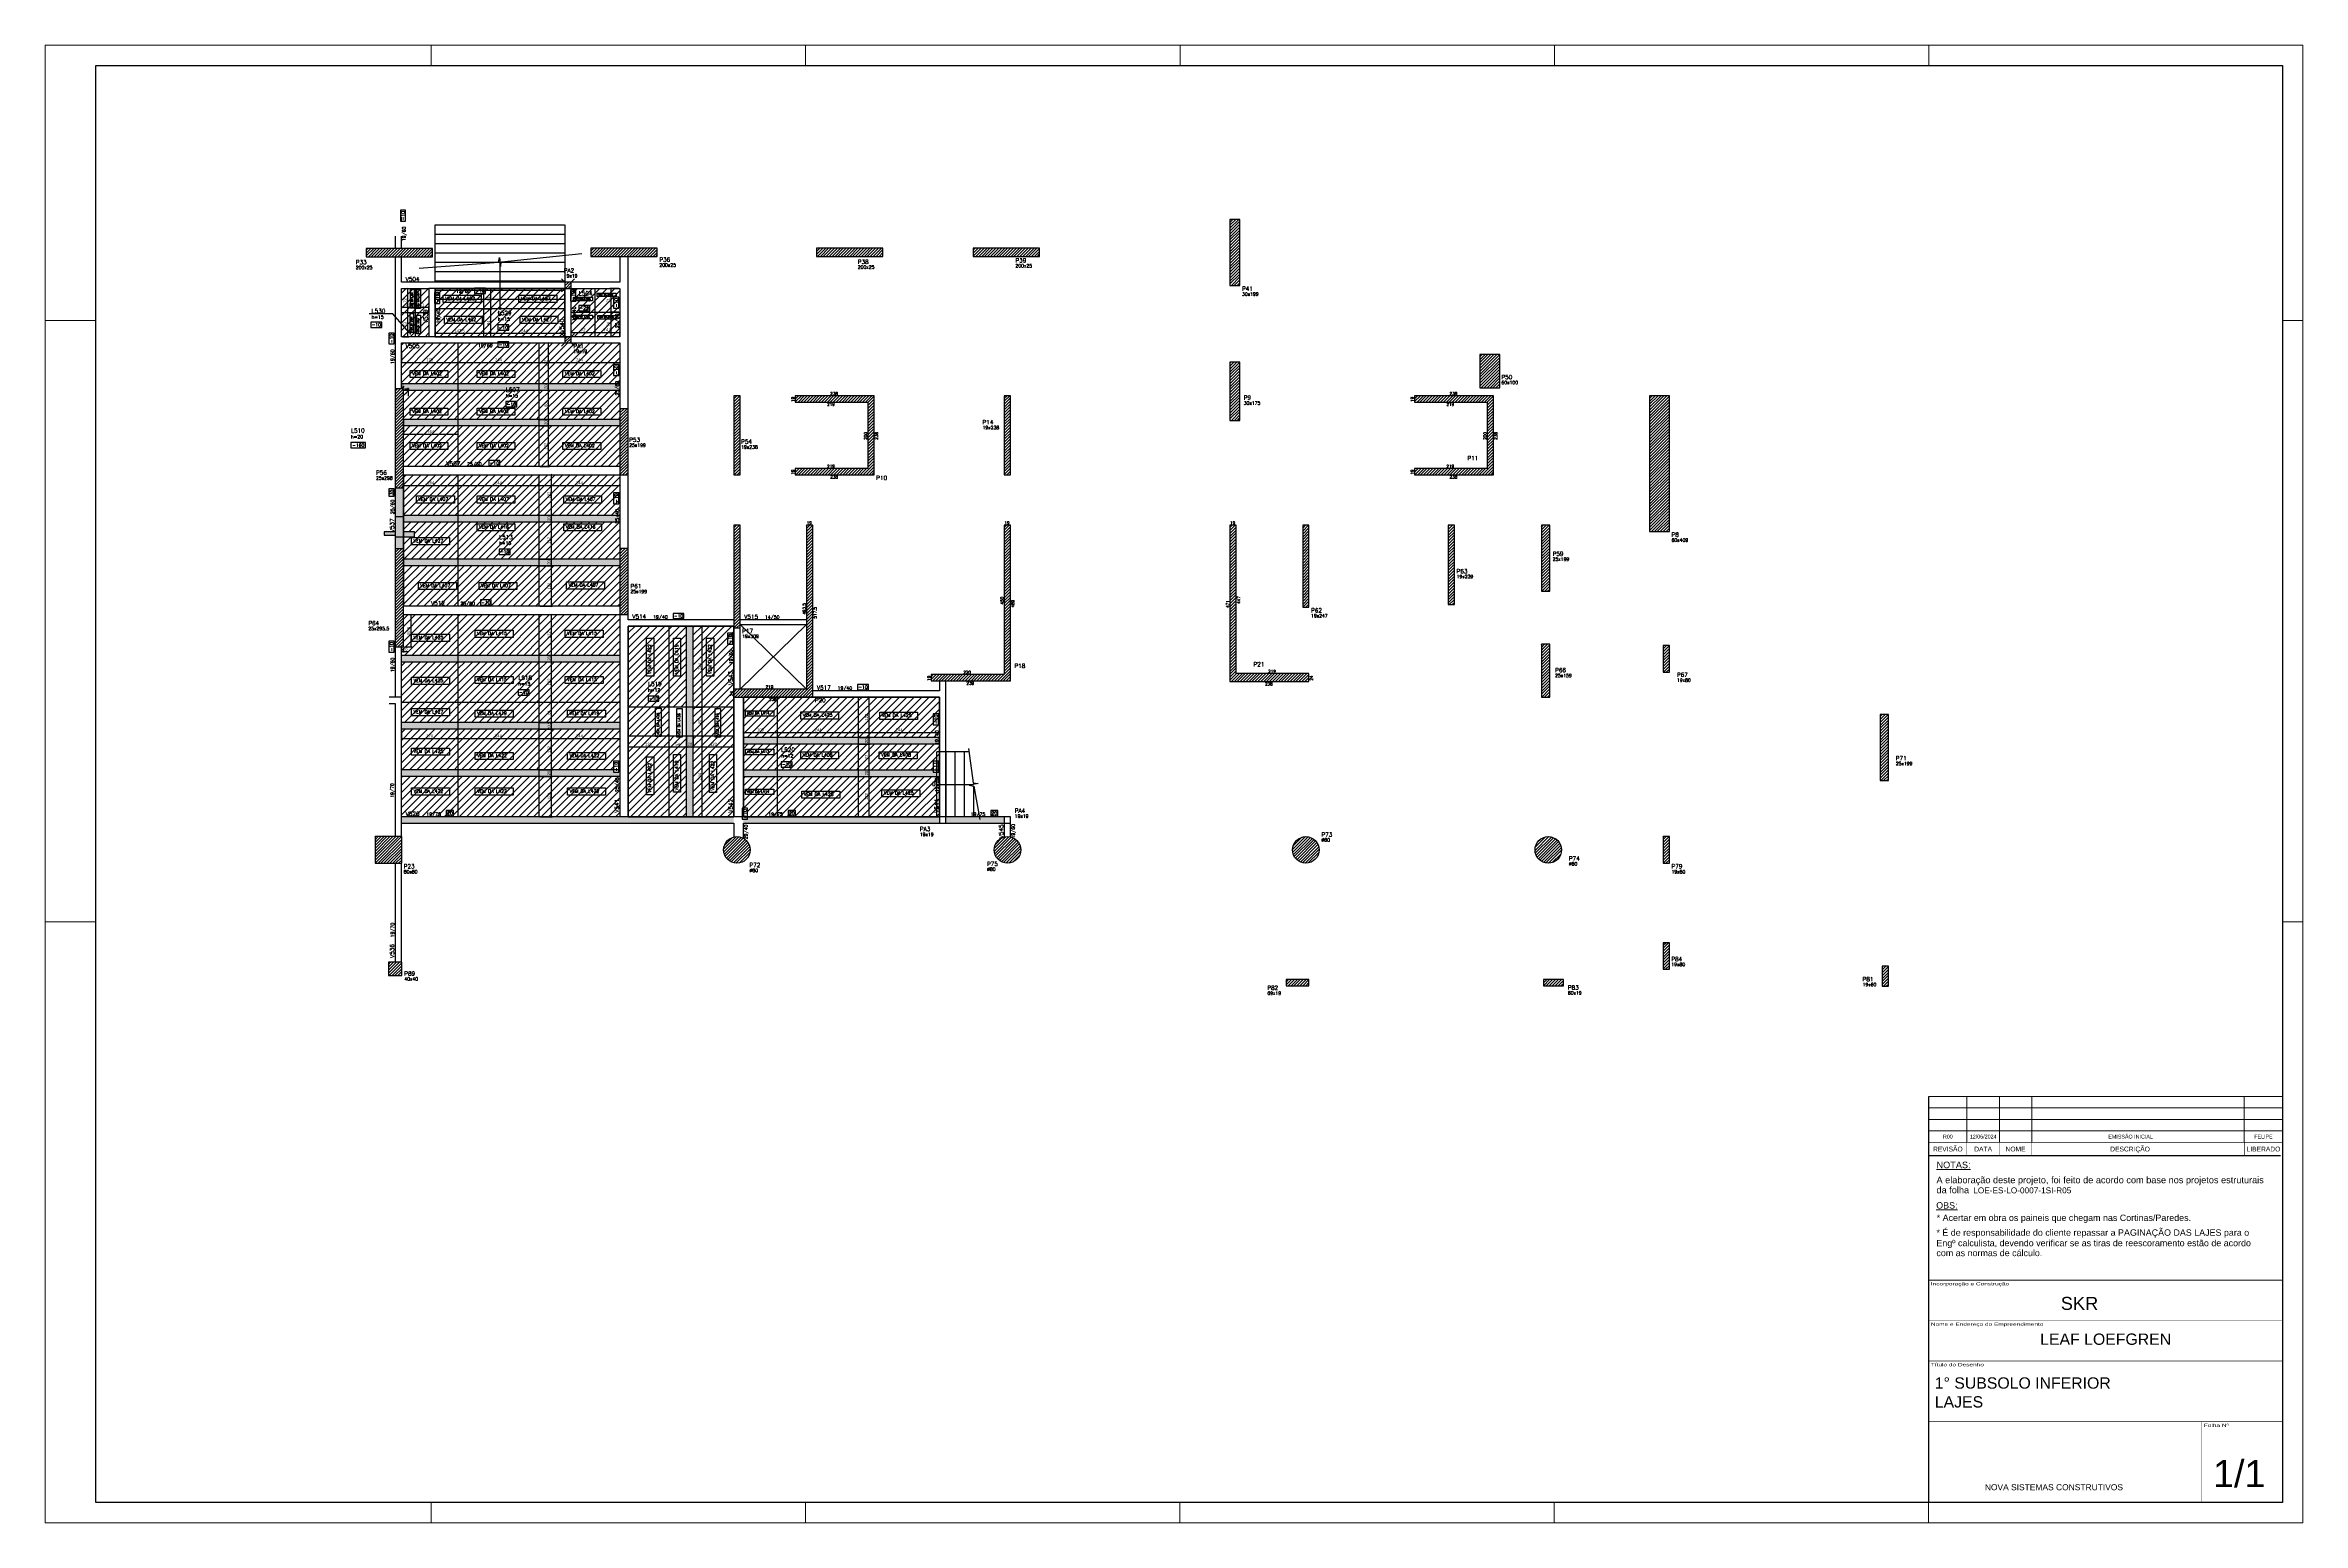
# Model space of a CAD drawing. Extents: x 1860 to 8661, y -614 to 3837.
import ezdxf
from ezdxf import colors
from ezdxf.entities.mleader import LeaderData, LeaderLine
from ezdxf.enums import TextEntityAlignment as Align
from ezdxf.math import Vec2, Vec3

# ---------------------------------------------------------------- set-up
doc = ezdxf.new("R2010")
doc.units = 0
doc.linetypes.add('DASHED', pattern=[0.75, 0.5, -0.25])
for name, color, linetype, lineweight in [('CARIMBO', 255, 'Continuous', 9), ('FOLHA', 255, 'Continuous', 5), ('Folhas', 255, 'Continuous', 9), ('Hachura', 251, 'Continuous', 9)]:
    doc.layers.add(name, color=color, linetype=linetype, lineweight=lineweight)
for name, color, linetype in [('COTA', 241, 'Continuous'), ('F-AUX', 2, 'Continuous'), ('F-CORTE', 4, 'Continuous'), ('F-DESNIVEL-1', 254, 'Continuous'), ('F-ESCADAS', 2, 'Continuous'), ('F-LAJES-DIM', 2, 'Continuous'), ('F-LAJES-NOME', 4, 'Continuous'), ('F-PILARES-DIM', 172, 'Continuous'), ('F-PILARES-HACH', 174, 'Continuous'), ('F-PILARES-M', 170, 'Continuous'), ('F-PILARES-N', 170, 'Continuous'), ('F-PILARES-NASCE', 4, 'Continuous'), ('F-PILARES-NOME', 170, 'Continuous'), ('F-PILARES-S', 170, 'Continuous'), ('F-SOLIDO-CORTE', 71, 'Continuous'), ('F-VIGAS', 3, 'Continuous'), ('F-VIGAS-DIM', 2, 'Continuous'), ('F-VIGAS-NOME', 4, 'Continuous'), ('F-VÃO', 1, 'Continuous'), ('Painéis', 200, 'Continuous')]:
    doc.layers.add(name, color=color, linetype=linetype)
doc.layers.add('F-DESNIVEL-5', color=7, linetype='Continuous', true_color=0xadd6ff)
doc.layers.add('F-DESNIVEL-6', color=7, linetype='Continuous', true_color=0xffdebd)
doc.styles.add('5385-ARQ-PB-BAS-PLA-TER-TORRE-A-106-TXT$0$R60-75', font='romans.shx', dxfattribs={"height": 0.1125})
doc.styles.add('ARIAL', font='arial.ttf')
doc.styles.add('COTA TECNICA-50', font='techl___.ttf', dxfattribs={"height": 9})
doc.styles.add('MCP', font='romans.shx')
doc.styles.add('ROMANS', font='romans.shx')
doc.styles.get("Standard").update_dxf_attribs({"font": 'arial.ttf'})
doc.styles.add('Tecnologia', font='')
doc.styles.add('VERDANA', font='verdana.ttf', dxfattribs={"oblique": 15})
doc.styles.get('Tecnologia').set_extended_font_data('Forgotten Futurist')
doc.dimstyles.new('COTA PAINEL-50', dxfattribs={"dimtxt": 9, "dimasz": 3, "dimexe": 3, "dimexo": 3, "dimgap": 3, "dimtad": 1, "dimdec": 1, "dimzin": 12, "dimdsep": 46, "dimtxsty": 'COTA TECNICA-50', "dimblk1": 'OBLIQUE', "dimblk2": 'OBLIQUE', "dimsah": 1, "dimcen": 0.9, "dimclrd": 4, "dimclre": 4, "dimclrt": 240, "dimadec": 1, "dimazin": 3, "dimtfac": 1, "dimtdec": 1, "dimtmove": 0, "dimatfit": 3, "dimfxl": 1, "dimtolj": 1, "dimtzin": 12, "dimarcsym": 0})
pattern_1 = [(45, (4153.2724, 6897.782), (-4.4194174, 4.4194174), [])]

# ---------------------------------------------------------------- blocks, each defined once
blk = doc.blocks.new('Carimbo Laje')
at = {"layer": 'CARIMBO', "color": 30}
for points, const_width in [([(124981.9, 144853.7), (123684.7, 144853.7), (123684.7, 144038.4)], 4.45), ([(123684.7, 144705.5), (124981.9, 144705.5)], 1.48), ([(123684.7, 144557.3), (124981.9, 144557.3)], 1.48), ([(123684.7, 144334.9), (124981.9, 144334.9)], 1.48), ([(124685.4, 144038.4), (124685.4, 144334.9)], 1.48), ([(123684.7, 144038.4), (124981.9, 144038.4)], 1.48)]:
    blk.add_lwpolyline(points, dxfattribs=dict(at, const_width=const_width))
at = {"color": 0, "linetype": 'Continuous', "ltscale": 5, "style": 'ARIAL'}
blk.add_text('NOVA SISTEMAS CONSTRUTIVOS', height=22.118, dxfattribs=at).set_placement((123890.4, 144083.7))
at = {"color": 7, "style": 'ARIAL'}
blk.add_attdef('INCORPORAÇÃO_E_CONTRUÇÃO', text='', height=45.7, dxfattribs=at).set_placement((124364.7, 144777.9), align=Align.MIDDLE_CENTER)
blk.add_attdef('NOME_DA_OBRA', text='', height=41.5, dxfattribs=at).set_placement((124333.3, 144616.6), align=Align.CENTER)
for tag, p in [('PAVIMENTO', (123706.9, 144455.9)), ('TIPO_DE_PROJETO', (123706.9, 144386.8))]:
    blk.add_attdef(tag, p, '', height=41.5, dxfattribs=at)
at = {"color": 7, "style": 'ARIAL', "oblique": 10}
blk.add_attdef('FOLHA_Nº', text='', height=111.2, dxfattribs=at).set_placement((124832.8, 144149.1), align=Align.CENTER)
at = {"layer": 'CARIMBO', "color": 7, "style": 'VERDANA'}
blk.add_attdef('ENDEREÇO', text='', height=14.8, dxfattribs=at).set_placement((124333.3, 144572.1), align=Align.CENTER)
at = {"layer": 'Folhas', "style": 'Tecnologia', "width": 1.5}
for s, p in [('Incorporação e Construção', (123692.5, 144846.3)), ('Nome e Endereço do Empreendimento', (123692.5, 144698.1)), ('Título do Desenho', (123692.5, 144549.8)), ('Folha Nº', (124693.1, 144327.5))]:
    blk.add_text(s, height=11.86, dxfattribs=at).set_placement(p, align=Align.TOP_LEFT)
blk = doc.blocks.new('Revisão Carimbo')
at = {"color": 30}
for p, q in [((0, 155), (925, 155)), ((0, 125), (925, 125)), ((100, 35), (100, 155)), ((184.66, 35), (184.66, 155)), ((269.32, 35), (269.32, 155)), ((825, 35), (825, 155)), ((0, 95), (925, 95)), ((0, 65), (925, 65))]:
    blk.add_line(p, q, dxfattribs=at)
for points, const_width in [([(0, 0), (0, 155)], 3), ([(0, 0), (920, 0)], 3), ([(0, 35), (925, 35)], 1), ([(100, 35), (100, 0)], 1), ([(184.66, 35), (184.66, 0)], 1), ([(269.32, 35), (269.32, 0)], 1), ([(825, 35), (825, 0)], 1)]:
    blk.add_lwpolyline(points, dxfattribs=dict(at, const_width=const_width))
at = {"color": 7, "style": 'ARIAL'}
for s, p in [('REVISÃO', (50, 17.5)), ('DATA', (142.33, 17.5)), ('NOME', (226.99, 17.5)), ('DESCRIÇÃO', (526.27, 17.5)), ('LIBERADO', (875, 17.5))]:
    blk.add_text(s, height=12.5, dxfattribs=at).set_placement(p, align=Align.MIDDLE_CENTER)
at = {"layer": 'CARIMBO', "color": 7, "style": 'ARIAL'}
for tag, p in [('REVISÃO_03', (50, 140)), ('DATA', (142.33, 140)), ('NOME', (226.99, 140)), ('LIBERADO', (875, 140)), ('REVISÃO_02', (50, 110)), ('REVISÃO_01', (50, 80)), ('DATA', (142.33, 110)), ('DATA', (142.33, 80)), ('NOME', (226.99, 110)), ('NOME', (226.99, 80)), ('LIBERADO', (875, 110)), ('LIBERADO', (875, 80)), ('REVISÃO_00', (50, 50)), ('DATA', (142.33, 50)), ('NOME', (226.99, 50)), ('LIBERADO', (875, 50))]:
    blk.add_attdef(tag, text='', height=10, dxfattribs=at).set_placement(p, align=Align.MIDDLE_CENTER)
for p in [(279.32, 140), (279.32, 110), (279.32, 80), (279.32, 50)]:
    blk.add_attdef('DESCRIÇÃO', text='', height=10, dxfattribs=at).set_placement(p, align=Align.MIDDLE_LEFT)
blk = doc.blocks.new('*U10')
at = {"layer": 'F-LAJES-DIM', "color": 1}
blk.add_lwpolyline([(0, 0), (33, 0), (33, 16), (0, 16)], close=True, dxfattribs=at)
at = {"layer": 'F-LAJES-DIM', "style": 'MCP'}
blk.add_attdef('DIM', text='', height=10, dxfattribs=at).set_placement((16.5, 8), align=Align.MIDDLE_CENTER)
blk = doc.blocks.new('*U9')
at = {"layer": 'F-LAJES-DIM', "color": 1}
blk.add_lwpolyline([(0, 0), (44, 0), (44, 16), (0, 16)], close=True, dxfattribs=at)
at = {"layer": 'F-LAJES-DIM', "style": 'MCP'}
blk.add_attdef('DIM', text='', height=10, dxfattribs=at).set_placement((22, 8), align=Align.MIDDLE_CENTER)
blk = doc.blocks.new('*U8')
at = {"layer": 'F-VIGAS-DIM', "color": 1}
blk.add_lwpolyline([(0, 0), (33, 0), (33, 16), (0, 16)], close=True, dxfattribs=at)
at = {"layer": 'F-VIGAS-DIM', "style": 'MCP'}
blk.add_attdef('DIM', text='', height=10, dxfattribs=at).set_placement((16.5, 8), align=Align.MIDDLE_CENTER)
blk = doc.blocks.new('*U7')
at = {"layer": 'F-VIGAS-DIM', "color": 1}
blk.add_lwpolyline([(0, 0), (22, 0), (22, 16), (0, 16)], close=True, dxfattribs=at)
at = {"layer": 'F-VIGAS-DIM', "style": 'MCP'}
blk.add_attdef('DIM', text='', height=10, dxfattribs=at).set_placement((11, 8), align=Align.MIDDLE_CENTER)
blk = doc.blocks.new('_Dot')
at = {"color": 0, "linetype": 'ByBlock', "lineweight": -2}
blk.add_line((-0.5, 0), (-1, 0), dxfattribs=at)
at = {"color": 0, "linetype": 'ByBlock', "const_width": 0.5}
blk.add_lwpolyline([(-0.25, 0, 1), (0.25, 0, 1)], format="xyb", close=True, dxfattribs=at)
blk = doc.blocks.new('_Oblique')
at = {"color": 0, "linetype": 'ByBlock', "lineweight": -2}
blk.add_line((-0.5, -0.5), (0.5, 0.5), dxfattribs=at)
blk = doc.blocks.new('*D11')
at = {"layer": 'Defpoints', "color": 0, "transparency": 16777216}
for p in [(3347.3, 2690.3), (3376, 2690.3), (3347.3, 2568.3)]:
    blk.add_point(p, dxfattribs=at)
at = {"layer": 'Painéis', "color": 4, "lineweight": -2, "transparency": 16777216}
for p, q in [((3350.3, 2690.3), (3379, 2690.3)), ((3376, 2568.3), (3376, 2690.3)), ((3350.3, 2568.3), (3379, 2568.3))]:
    blk.add_line(p, q, dxfattribs=at)
at = {"layer": 'Painéis', "color": 4, "lineweight": -2, "transparency": 16777216, "xscale": 3, "yscale": 3, "zscale": 3}
for p, rotation in [((3376, 2690.3), 90), ((3376, 2568.3), 270)]:
    blk.add_blockref('_Oblique', p, dxfattribs=dict(at, rotation=rotation))
at = {"layer": 'Painéis', "color": 240, "transparency": 16777216, "insert": (3368.4, 2629.3), "char_height": 9, "attachment_point": 5, "rotation": 90, "style": 'COTA TECNICA-50'}
blk.add_mtext('\\A1;122', dxfattribs=at)
blk = doc.blocks.new('*D12')
at = {"layer": 'Defpoints', "color": 0, "transparency": 16777216}
for p in [(3347.3, 2710.3), (3347.3, 2690.3), (3376, 2710.3)]:
    blk.add_point(p, dxfattribs=at)
at = {"layer": 'Painéis', "color": 4, "lineweight": -2, "transparency": 16777216}
for p, q in [((3350.3, 2710.3), (3379, 2710.3)), ((3350.3, 2690.3), (3379, 2690.3)), ((3376, 2690.3), (3376, 2710.3))]:
    blk.add_line(p, q, dxfattribs=at)
at = {"layer": 'Painéis', "color": 4, "lineweight": -2, "transparency": 16777216, "xscale": 3, "yscale": 3, "zscale": 3}
for p, rotation in [((3376, 2710.3), 90), ((3376, 2690.3), 270)]:
    blk.add_blockref('_Oblique', p, dxfattribs=dict(at, rotation=rotation))
at = {"layer": 'Painéis', "color": 240, "transparency": 16777216, "insert": (3368.4, 2700.3), "char_height": 9, "attachment_point": 5, "rotation": 90, "style": 'COTA TECNICA-50'}
blk.add_mtext('\\A1;20', dxfattribs=at)
blk = doc.blocks.new('*D13')
at = {"layer": 'Defpoints', "color": 0, "transparency": 16777216}
for p in [(3347.3, 2798.3), (3376, 2798.3), (3347.3, 2710.3)]:
    blk.add_point(p, dxfattribs=at)
at = {"layer": 'Painéis', "color": 4, "lineweight": -2, "transparency": 16777216}
for p, q in [((3350.3, 2798.3), (3379, 2798.3)), ((3376, 2710.3), (3376, 2798.3)), ((3350.3, 2710.3), (3379, 2710.3))]:
    blk.add_line(p, q, dxfattribs=at)
at = {"layer": 'Painéis', "color": 4, "lineweight": -2, "transparency": 16777216, "xscale": 3, "yscale": 3, "zscale": 3}
for p, rotation in [((3376, 2798.3), 90), ((3376, 2710.3), 270)]:
    blk.add_blockref('_Oblique', p, dxfattribs=dict(at, rotation=rotation))
at = {"layer": 'Painéis', "color": 240, "transparency": 16777216, "insert": (3368.4, 2754.3), "char_height": 9, "attachment_point": 5, "rotation": 90, "style": 'COTA TECNICA-50'}
blk.add_mtext('\\A1;88', dxfattribs=at)
blk = doc.blocks.new('*D14')
at = {"layer": 'Defpoints', "color": 0, "transparency": 16777216}
for p in [(3347.3, 2818.3), (3347.3, 2798.3), (3376, 2818.3)]:
    blk.add_point(p, dxfattribs=at)
at = {"layer": 'Painéis', "color": 4, "lineweight": -2, "transparency": 16777216}
for p, q in [((3350.3, 2818.3), (3379, 2818.3)), ((3350.3, 2798.3), (3379, 2798.3)), ((3376, 2798.3), (3376, 2818.3))]:
    blk.add_line(p, q, dxfattribs=at)
at = {"layer": 'Painéis', "color": 4, "lineweight": -2, "transparency": 16777216, "xscale": 3, "yscale": 3, "zscale": 3}
for p, rotation in [((3376, 2818.3), 90), ((3376, 2798.3), 270)]:
    blk.add_blockref('_Oblique', p, dxfattribs=dict(at, rotation=rotation))
at = {"layer": 'Painéis', "color": 240, "transparency": 16777216, "insert": (3368.4, 2808.3), "char_height": 9, "attachment_point": 5, "rotation": 90, "style": 'COTA TECNICA-50'}
blk.add_mtext('\\A1;20', dxfattribs=at)
blk = doc.blocks.new('*D15')
at = {"layer": 'Defpoints', "color": 0, "transparency": 16777216}
for p in [(3347.3, 2940.3), (3376, 2940.3), (3347.3, 2818.3)]:
    blk.add_point(p, dxfattribs=at)
at = {"layer": 'Painéis', "color": 4, "lineweight": -2, "transparency": 16777216}
for p, q in [((3350.3, 2940.3), (3379, 2940.3)), ((3376, 2818.3), (3376, 2940.3)), ((3350.3, 2818.3), (3379, 2818.3))]:
    blk.add_line(p, q, dxfattribs=at)
at = {"layer": 'Painéis', "color": 4, "lineweight": -2, "transparency": 16777216, "xscale": 3, "yscale": 3, "zscale": 3}
for p, rotation in [((3376, 2940.3), 90), ((3376, 2818.3), 270)]:
    blk.add_blockref('_Oblique', p, dxfattribs=dict(at, rotation=rotation))
at = {"layer": 'Painéis', "color": 240, "transparency": 16777216, "insert": (3368.4, 2879.3), "char_height": 9, "attachment_point": 5, "rotation": 90, "style": 'COTA TECNICA-50'}
blk.add_mtext('\\A1;122', dxfattribs=at)
blk = doc.blocks.new('*D16')
at = {"layer": 'Defpoints', "color": 0, "transparency": 16777216}
for p in [(2933.3, 2920.1), (3103.3, 2920.1), (3103.3, 2882)]:
    blk.add_point(p, dxfattribs=at)
at = {"layer": 'Painéis', "color": 4, "lineweight": -2, "transparency": 16777216}
for p, q in [((2933.3, 2917.1), (2933.3, 2879)), ((2933.3, 2882), (3103.3, 2882)), ((3103.3, 2917.1), (3103.3, 2879))]:
    blk.add_line(p, q, dxfattribs=at)
at = {"layer": 'Painéis', "color": 4, "lineweight": -2, "transparency": 16777216, "xscale": 3, "yscale": 3, "zscale": 3, "rotation": 180}
blk.add_blockref('_Oblique', (2933.3, 2882), dxfattribs=at)
at = {"layer": 'Painéis', "color": 4, "lineweight": -2, "transparency": 16777216, "xscale": 3, "yscale": 3, "zscale": 3}
blk.add_blockref('_Oblique', (3103.3, 2882), dxfattribs=at)
at = {"layer": 'Painéis', "color": 240, "transparency": 16777216, "insert": (3018.3, 2889.6), "char_height": 9, "attachment_point": 5, "style": 'COTA TECNICA-50'}
blk.add_mtext('\\A1;170', dxfattribs=at)
blk = doc.blocks.new('*D17')
at = {"layer": 'Defpoints', "color": 0, "transparency": 16777216}
for p in [(3103.3, 2920.1), (3347.3, 2920.1), (3347.3, 2882)]:
    blk.add_point(p, dxfattribs=at)
at = {"layer": 'Painéis', "color": 4, "lineweight": -2, "transparency": 16777216}
for p, q in [((3103.3, 2917.1), (3103.3, 2879)), ((3103.3, 2882), (3347.3, 2882)), ((3347.3, 2917.1), (3347.3, 2879))]:
    blk.add_line(p, q, dxfattribs=at)
at = {"layer": 'Painéis', "color": 4, "lineweight": -2, "transparency": 16777216, "xscale": 3, "yscale": 3, "zscale": 3, "rotation": 180}
blk.add_blockref('_Oblique', (3103.3, 2882), dxfattribs=at)
at = {"layer": 'Painéis', "color": 4, "lineweight": -2, "transparency": 16777216, "xscale": 3, "yscale": 3, "zscale": 3}
blk.add_blockref('_Oblique', (3347.3, 2882), dxfattribs=at)
at = {"layer": 'Painéis', "color": 240, "transparency": 16777216, "insert": (3225.3, 2889.6), "char_height": 9, "attachment_point": 5, "style": 'COTA TECNICA-50'}
blk.add_mtext('\\A1;244', dxfattribs=at)
blk = doc.blocks.new('*D18')
at = {"layer": 'Defpoints', "color": 0, "transparency": 16777216}
for p in [(3347.3, 2920.1), (3591.3, 2920.1), (3591.3, 2882)]:
    blk.add_point(p, dxfattribs=at)
at = {"layer": 'Painéis', "color": 4, "lineweight": -2, "transparency": 16777216}
for p, q in [((3347.3, 2917.1), (3347.3, 2879)), ((3347.3, 2882), (3591.3, 2882)), ((3591.3, 2917.1), (3591.3, 2879))]:
    blk.add_line(p, q, dxfattribs=at)
at = {"layer": 'Painéis', "color": 4, "lineweight": -2, "transparency": 16777216, "xscale": 3, "yscale": 3, "zscale": 3, "rotation": 180}
blk.add_blockref('_Oblique', (3347.3, 2882), dxfattribs=at)
at = {"layer": 'Painéis', "color": 4, "lineweight": -2, "transparency": 16777216, "xscale": 3, "yscale": 3, "zscale": 3}
blk.add_blockref('_Oblique', (3591.3, 2882), dxfattribs=at)
at = {"layer": 'Painéis', "color": 240, "transparency": 16777216, "insert": (3469.3, 2889.6), "char_height": 9, "attachment_point": 5, "style": 'COTA TECNICA-50'}
blk.add_mtext('\\A1;244', dxfattribs=at)
blk = doc.blocks.new('*D19')
at = {"layer": 'Defpoints', "color": 0, "transparency": 16777216}
for p in [(2933.3, 2802.3), (2939.3, 2807.3), (2939.3, 2802.3)]:
    blk.add_point(p, dxfattribs=at)
at = {"layer": 'Painéis', "color": 4, "lineweight": -2, "transparency": 16777216}
for p, q in [((2933.3, 2805.3), (2933.3, 2810.3)), ((2933.3, 2807.3), (2939.3, 2807.3)), ((2939.3, 2805.3), (2939.3, 2810.3))]:
    blk.add_line(p, q, dxfattribs=at)
at = {"layer": 'Painéis', "color": 4, "lineweight": -2, "transparency": 16777216, "xscale": 3, "yscale": 3, "zscale": 3, "rotation": 180}
blk.add_blockref('_Oblique', (2933.3, 2807.3), dxfattribs=at)
at = {"layer": 'Painéis', "color": 4, "lineweight": -2, "transparency": 16777216, "xscale": 3, "yscale": 3, "zscale": 3}
blk.add_blockref('_Oblique', (2939.3, 2807.3), dxfattribs=at)
at = {"layer": 'Painéis', "color": 240, "transparency": 16777216, "insert": (2936.3, 2814.9), "char_height": 9, "attachment_point": 5, "style": 'COTA TECNICA-50'}
blk.add_mtext('\\A1;6', dxfattribs=at)
blk = doc.blocks.new('*D20')
at = {"layer": 'Defpoints', "color": 0, "transparency": 16777216}
for p in [(2939.3, 2802.3), (2939.3, 2798.3), (2953.4, 2798.3)]:
    blk.add_point(p, dxfattribs=at)
at = {"layer": 'Painéis', "color": 4, "lineweight": -2, "transparency": 16777216}
for p, q in [((2942.3, 2802.3), (2956.4, 2802.3)), ((2942.3, 2798.3), (2956.4, 2798.3)), ((2953.4, 2802.3), (2953.4, 2805.3)), ((2953.4, 2802.3), (2953.4, 2798.3)), ((2953.4, 2798.3), (2953.4, 2779.8))]:
    blk.add_line(p, q, dxfattribs=at)
at = {"layer": 'Painéis', "color": 4, "lineweight": -2, "transparency": 16777216, "xscale": 3, "yscale": 3, "zscale": 3}
for p, rotation in [((2953.4, 2802.3), 270), ((2953.4, 2798.3), 90)]:
    blk.add_blockref('_Oblique', p, dxfattribs=dict(at, rotation=rotation))
at = {"layer": 'Painéis', "color": 240, "transparency": 16777216, "insert": (2945.8, 2786), "char_height": 9, "attachment_point": 5, "rotation": 90, "style": 'COTA TECNICA-50'}
blk.add_mtext('\\A1;4', dxfattribs=at)
blk = doc.blocks.new('*D21')
at = {"layer": 'Defpoints', "color": 0, "transparency": 16777216}
for p in [(2939.3, 2710.3), (3103.3, 2710.3), (3103.3, 2665.5)]:
    blk.add_point(p, dxfattribs=at)
at = {"layer": 'Painéis', "color": 4, "lineweight": -2, "transparency": 16777216}
for p, q in [((2939.3, 2707.3), (2939.3, 2662.5)), ((2939.3, 2665.5), (3103.3, 2665.5)), ((3103.3, 2707.3), (3103.3, 2662.5))]:
    blk.add_line(p, q, dxfattribs=at)
at = {"layer": 'Painéis', "color": 4, "lineweight": -2, "transparency": 16777216, "xscale": 3, "yscale": 3, "zscale": 3, "rotation": 180}
blk.add_blockref('_Oblique', (2939.3, 2665.5), dxfattribs=at)
at = {"layer": 'Painéis', "color": 4, "lineweight": -2, "transparency": 16777216, "xscale": 3, "yscale": 3, "zscale": 3}
blk.add_blockref('_Oblique', (3103.3, 2665.5), dxfattribs=at)
at = {"layer": 'Painéis', "color": 240, "transparency": 16777216, "insert": (3021.3, 2673.1), "char_height": 9, "attachment_point": 5, "style": 'COTA TECNICA-50'}
blk.add_mtext('\\A1;164', dxfattribs=at)
blk = doc.blocks.new('*D22')
at = {"layer": 'Defpoints', "color": 0, "transparency": 16777216}
for p in [(2939.3, 2543.3), (3103.3, 2543.3), (3103.3, 2511.3)]:
    blk.add_point(p, dxfattribs=at)
at = {"layer": 'Painéis', "color": 4, "lineweight": -2, "transparency": 16777216}
for p, q in [((2939.3, 2540.3), (2939.3, 2508.3)), ((3103.3, 2540.3), (3103.3, 2508.3)), ((2939.3, 2511.3), (3103.3, 2511.3))]:
    blk.add_line(p, q, dxfattribs=at)
at = {"layer": 'Painéis', "color": 4, "lineweight": -2, "transparency": 16777216, "xscale": 3, "yscale": 3, "zscale": 3, "rotation": 180}
blk.add_blockref('_Oblique', (2939.3, 2511.3), dxfattribs=at)
at = {"layer": 'Painéis', "color": 4, "lineweight": -2, "transparency": 16777216, "xscale": 3, "yscale": 3, "zscale": 3}
blk.add_blockref('_Oblique', (3103.3, 2511.3), dxfattribs=at)
at = {"layer": 'Painéis', "color": 240, "transparency": 16777216, "insert": (3021.3, 2518.9), "char_height": 9, "attachment_point": 5, "style": 'COTA TECNICA-50'}
blk.add_mtext('\\A1;164', dxfattribs=at)
blk = doc.blocks.new('*D23')
at = {"layer": 'Defpoints', "color": 0, "transparency": 16777216}
for p in [(3103.3, 2543.3), (3347.3, 2543.3), (3347.3, 2511.3)]:
    blk.add_point(p, dxfattribs=at)
at = {"layer": 'Painéis', "color": 4, "lineweight": -2, "transparency": 16777216}
for p, q in [((3103.3, 2540.3), (3103.3, 2508.3)), ((3347.3, 2540.3), (3347.3, 2508.3)), ((3103.3, 2511.3), (3347.3, 2511.3))]:
    blk.add_line(p, q, dxfattribs=at)
at = {"layer": 'Painéis', "color": 4, "lineweight": -2, "transparency": 16777216, "xscale": 3, "yscale": 3, "zscale": 3, "rotation": 180}
blk.add_blockref('_Oblique', (3103.3, 2511.3), dxfattribs=at)
at = {"layer": 'Painéis', "color": 4, "lineweight": -2, "transparency": 16777216, "xscale": 3, "yscale": 3, "zscale": 3}
blk.add_blockref('_Oblique', (3347.3, 2511.3), dxfattribs=at)
at = {"layer": 'Painéis', "color": 240, "transparency": 16777216, "insert": (3225.3, 2518.9), "char_height": 9, "attachment_point": 5, "style": 'COTA TECNICA-50'}
blk.add_mtext('\\A1;244', dxfattribs=at)
blk = doc.blocks.new('*D24')
at = {"layer": 'Defpoints', "color": 0, "transparency": 16777216}
for p in [(3347.3, 2543.3), (3591.3, 2543.3), (3591.3, 2511.3)]:
    blk.add_point(p, dxfattribs=at)
at = {"layer": 'Painéis', "color": 4, "lineweight": -2, "transparency": 16777216}
for p, q in [((3347.3, 2540.3), (3347.3, 2508.3)), ((3591.3, 2540.3), (3591.3, 2508.3)), ((3347.3, 2511.3), (3591.3, 2511.3))]:
    blk.add_line(p, q, dxfattribs=at)
at = {"layer": 'Painéis', "color": 4, "lineweight": -2, "transparency": 16777216, "xscale": 3, "yscale": 3, "zscale": 3, "rotation": 180}
blk.add_blockref('_Oblique', (3347.3, 2511.3), dxfattribs=at)
at = {"layer": 'Painéis', "color": 4, "lineweight": -2, "transparency": 16777216, "xscale": 3, "yscale": 3, "zscale": 3}
blk.add_blockref('_Oblique', (3591.3, 2511.3), dxfattribs=at)
at = {"layer": 'Painéis', "color": 240, "transparency": 16777216, "insert": (3469.3, 2518.9), "char_height": 9, "attachment_point": 5, "style": 'COTA TECNICA-50'}
blk.add_mtext('\\A1;244', dxfattribs=at)
blk = doc.blocks.new('*D25')
at = {"layer": 'Defpoints', "color": 0, "transparency": 16777216}
for p in [(3347.3, 2269.3), (3385.2, 2269.3), (3347.3, 2147.3)]:
    blk.add_point(p, dxfattribs=at)
at = {"layer": 'Painéis', "color": 4, "lineweight": -2, "transparency": 16777216}
for p, q in [((3350.3, 2269.3), (3388.2, 2269.3)), ((3385.2, 2147.3), (3385.2, 2269.3)), ((3350.3, 2147.3), (3388.2, 2147.3))]:
    blk.add_line(p, q, dxfattribs=at)
at = {"layer": 'Painéis', "color": 4, "lineweight": -2, "transparency": 16777216, "xscale": 3, "yscale": 3, "zscale": 3}
for p, rotation in [((3385.2, 2269.3), 90), ((3385.2, 2147.3), 270)]:
    blk.add_blockref('_Oblique', p, dxfattribs=dict(at, rotation=rotation))
at = {"layer": 'Painéis', "color": 240, "transparency": 16777216, "insert": (3377.7, 2208.3), "char_height": 9, "attachment_point": 5, "rotation": 90, "style": 'COTA TECNICA-50'}
blk.add_mtext('\\A1;122', dxfattribs=at)
blk = doc.blocks.new('*D26')
at = {"layer": 'Defpoints', "color": 0, "transparency": 16777216}
for p in [(3347.3, 2289.3), (3347.3, 2269.3), (3385.2, 2289.3)]:
    blk.add_point(p, dxfattribs=at)
at = {"layer": 'Painéis', "color": 4, "lineweight": -2, "transparency": 16777216}
for p, q in [((3350.3, 2289.3), (3388.2, 2289.3)), ((3350.3, 2269.3), (3388.2, 2269.3)), ((3385.2, 2269.3), (3385.2, 2289.3))]:
    blk.add_line(p, q, dxfattribs=at)
at = {"layer": 'Painéis', "color": 4, "lineweight": -2, "transparency": 16777216, "xscale": 3, "yscale": 3, "zscale": 3}
for p, rotation in [((3385.2, 2289.3), 90), ((3385.2, 2269.3), 270)]:
    blk.add_blockref('_Oblique', p, dxfattribs=dict(at, rotation=rotation))
at = {"layer": 'Painéis', "color": 240, "transparency": 16777216, "insert": (3377.6, 2279.3), "char_height": 9, "attachment_point": 5, "rotation": 90, "style": 'COTA TECNICA-50'}
blk.add_mtext('\\A1;20', dxfattribs=at)
blk = doc.blocks.new('*D27')
at = {"layer": 'Defpoints', "color": 0, "transparency": 16777216}
for p in [(3347.3, 2401.3), (3385.2, 2401.3), (3347.3, 2289.3)]:
    blk.add_point(p, dxfattribs=at)
at = {"layer": 'Painéis', "color": 4, "lineweight": -2, "transparency": 16777216}
for p, q in [((3350.3, 2401.3), (3388.2, 2401.3)), ((3385.2, 2289.3), (3385.2, 2401.3)), ((3350.3, 2289.3), (3388.2, 2289.3))]:
    blk.add_line(p, q, dxfattribs=at)
at = {"layer": 'Painéis', "color": 4, "lineweight": -2, "transparency": 16777216, "xscale": 3, "yscale": 3, "zscale": 3}
for p, rotation in [((3385.2, 2401.3), 90), ((3385.2, 2289.3), 270)]:
    blk.add_blockref('_Oblique', p, dxfattribs=dict(at, rotation=rotation))
at = {"layer": 'Painéis', "color": 240, "transparency": 16777216, "insert": (3377.7, 2345.3), "char_height": 9, "attachment_point": 5, "rotation": 90, "style": 'COTA TECNICA-50'}
blk.add_mtext('\\A1;112', dxfattribs=at)
blk = doc.blocks.new('*D28')
at = {"layer": 'Defpoints', "color": 0, "transparency": 16777216}
for p in [(3347.3, 2421.3), (3347.3, 2401.3), (3385.2, 2421.3)]:
    blk.add_point(p, dxfattribs=at)
at = {"layer": 'Painéis', "color": 4, "lineweight": -2, "transparency": 16777216}
for p, q in [((3350.3, 2421.3), (3388.2, 2421.3)), ((3350.3, 2401.3), (3388.2, 2401.3)), ((3385.2, 2401.3), (3385.2, 2421.3))]:
    blk.add_line(p, q, dxfattribs=at)
at = {"layer": 'Painéis', "color": 4, "lineweight": -2, "transparency": 16777216, "xscale": 3, "yscale": 3, "zscale": 3}
for p, rotation in [((3385.2, 2421.3), 90), ((3385.2, 2401.3), 270)]:
    blk.add_blockref('_Oblique', p, dxfattribs=dict(at, rotation=rotation))
at = {"layer": 'Painéis', "color": 240, "transparency": 16777216, "insert": (3377.6, 2411.3), "char_height": 9, "attachment_point": 5, "rotation": 90, "style": 'COTA TECNICA-50'}
blk.add_mtext('\\A1;20', dxfattribs=at)
blk = doc.blocks.new('*D29')
at = {"layer": 'Defpoints', "color": 0, "transparency": 16777216}
for p in [(3347.3, 2543.3), (3385.2, 2543.3), (3347.3, 2421.3)]:
    blk.add_point(p, dxfattribs=at)
at = {"layer": 'Painéis', "color": 4, "lineweight": -2, "transparency": 16777216}
for p, q in [((3350.3, 2543.3), (3388.2, 2543.3)), ((3385.2, 2421.3), (3385.2, 2543.3)), ((3350.3, 2421.3), (3388.2, 2421.3))]:
    blk.add_line(p, q, dxfattribs=at)
at = {"layer": 'Painéis', "color": 4, "lineweight": -2, "transparency": 16777216, "xscale": 3, "yscale": 3, "zscale": 3}
for p, rotation in [((3385.2, 2543.3), 90), ((3385.2, 2421.3), 270)]:
    blk.add_blockref('_Oblique', p, dxfattribs=dict(at, rotation=rotation))
at = {"layer": 'Painéis', "color": 240, "transparency": 16777216, "insert": (3377.7, 2482.3), "char_height": 9, "attachment_point": 5, "rotation": 90, "style": 'COTA TECNICA-50'}
blk.add_mtext('\\A1;122', dxfattribs=at)
blk = doc.blocks.new('*D30')
at = {"layer": 'Defpoints', "color": 0, "transparency": 16777216}
for p in [(3347.3, 1634.8), (3385.4, 1634.8), (3347.3, 1512.8)]:
    blk.add_point(p, dxfattribs=at)
at = {"layer": 'Painéis', "color": 4, "lineweight": -2, "transparency": 16777216}
for p, q in [((3350.3, 1634.8), (3388.4, 1634.8)), ((3385.4, 1512.8), (3385.4, 1634.8)), ((3350.3, 1512.8), (3388.4, 1512.8))]:
    blk.add_line(p, q, dxfattribs=at)
at = {"layer": 'Painéis', "color": 4, "lineweight": -2, "transparency": 16777216, "xscale": 3, "yscale": 3, "zscale": 3}
for p, rotation in [((3385.4, 1634.8), 90), ((3385.4, 1512.8), 270)]:
    blk.add_blockref('_Oblique', p, dxfattribs=dict(at, rotation=rotation))
at = {"layer": 'Painéis', "color": 240, "transparency": 16777216, "insert": (3377.9, 1573.8), "char_height": 9, "attachment_point": 5, "rotation": 90, "style": 'COTA TECNICA-50'}
blk.add_mtext('\\A1;122', dxfattribs=at)
blk = doc.blocks.new('*D31')
at = {"layer": 'Defpoints', "color": 0, "transparency": 16777216}
for p in [(3347.3, 1654.8), (3347.3, 1634.8), (3385.4, 1654.8)]:
    blk.add_point(p, dxfattribs=at)
at = {"layer": 'Painéis', "color": 4, "lineweight": -2, "transparency": 16777216}
for p, q in [((3350.3, 1654.8), (3388.4, 1654.8)), ((3350.3, 1634.8), (3388.4, 1634.8)), ((3385.4, 1634.8), (3385.4, 1654.8))]:
    blk.add_line(p, q, dxfattribs=at)
at = {"layer": 'Painéis', "color": 4, "lineweight": -2, "transparency": 16777216, "xscale": 3, "yscale": 3, "zscale": 3}
for p, rotation in [((3385.4, 1654.8), 90), ((3385.4, 1634.8), 270)]:
    blk.add_blockref('_Oblique', p, dxfattribs=dict(at, rotation=rotation))
at = {"layer": 'Painéis', "color": 240, "transparency": 16777216, "insert": (3377.9, 1644.8), "char_height": 9, "attachment_point": 5, "rotation": 90, "style": 'COTA TECNICA-50'}
blk.add_mtext('\\A1;20', dxfattribs=at)
blk = doc.blocks.new('*D32')
at = {"layer": 'Defpoints', "color": 0, "transparency": 16777216}
for p in [(3347.3, 1776.8), (3385.4, 1776.8), (3347.3, 1654.8)]:
    blk.add_point(p, dxfattribs=at)
at = {"layer": 'Painéis', "color": 4, "lineweight": -2, "transparency": 16777216}
for p, q in [((3350.3, 1776.8), (3388.4, 1776.8)), ((3385.4, 1654.8), (3385.4, 1776.8)), ((3350.3, 1654.8), (3388.4, 1654.8))]:
    blk.add_line(p, q, dxfattribs=at)
at = {"layer": 'Painéis', "color": 4, "lineweight": -2, "transparency": 16777216, "xscale": 3, "yscale": 3, "zscale": 3}
for p, rotation in [((3385.4, 1776.8), 90), ((3385.4, 1654.8), 270)]:
    blk.add_blockref('_Oblique', p, dxfattribs=dict(at, rotation=rotation))
at = {"layer": 'Painéis', "color": 240, "transparency": 16777216, "insert": (3377.9, 1715.8), "char_height": 9, "attachment_point": 5, "rotation": 90, "style": 'COTA TECNICA-50'}
blk.add_mtext('\\A1;122', dxfattribs=at)
blk = doc.blocks.new('*D33')
at = {"layer": 'Defpoints', "color": 0, "transparency": 16777216}
for p in [(3347.3, 1797.3), (3347.3, 1776.8), (3385.4, 1797.3)]:
    blk.add_point(p, dxfattribs=at)
at = {"layer": 'Painéis', "color": 4, "lineweight": -2, "transparency": 16777216}
for p, q in [((3350.3, 1797.3), (3388.4, 1797.3)), ((3350.3, 1776.8), (3388.4, 1776.8)), ((3385.4, 1776.8), (3385.4, 1797.3))]:
    blk.add_line(p, q, dxfattribs=at)
at = {"layer": 'Painéis', "color": 4, "lineweight": -2, "transparency": 16777216, "xscale": 3, "yscale": 3, "zscale": 3}
for p, rotation in [((3385.4, 1797.3), 90), ((3385.4, 1776.8), 270)]:
    blk.add_blockref('_Oblique', p, dxfattribs=dict(at, rotation=rotation))
at = {"layer": 'Painéis', "color": 240, "transparency": 16777216, "insert": (3377.8, 1787), "char_height": 9, "attachment_point": 5, "rotation": 90, "style": 'COTA TECNICA-50'}
blk.add_mtext('\\A1;20.5', dxfattribs=at)
blk = doc.blocks.new('*D34')
at = {"layer": 'Defpoints', "color": 0, "transparency": 16777216}
for p in [(3347.3, 1858.3), (3385.4, 1858.3), (3347.3, 1797.3)]:
    blk.add_point(p, dxfattribs=at)
at = {"layer": 'Painéis', "color": 4, "lineweight": -2, "transparency": 16777216}
for p, q in [((3350.3, 1858.3), (3388.4, 1858.3)), ((3385.4, 1797.3), (3385.4, 1858.3)), ((3350.3, 1797.3), (3388.4, 1797.3))]:
    blk.add_line(p, q, dxfattribs=at)
at = {"layer": 'Painéis', "color": 4, "lineweight": -2, "transparency": 16777216, "xscale": 3, "yscale": 3, "zscale": 3}
for p, rotation in [((3385.4, 1858.3), 90), ((3385.4, 1797.3), 270)]:
    blk.add_blockref('_Oblique', p, dxfattribs=dict(at, rotation=rotation))
at = {"layer": 'Painéis', "color": 240, "transparency": 16777216, "insert": (3377.9, 1827.8), "char_height": 9, "attachment_point": 5, "rotation": 90, "style": 'COTA TECNICA-50'}
blk.add_mtext('\\A1;61', dxfattribs=at)
blk = doc.blocks.new('*D35')
at = {"layer": 'Defpoints', "color": 0, "transparency": 16777216}
for p in [(3347.3, 1980.3), (3385.4, 1980.3), (3347.3, 1858.3)]:
    blk.add_point(p, dxfattribs=at)
at = {"layer": 'Painéis', "color": 4, "lineweight": -2, "transparency": 16777216}
for p, q in [((3350.3, 1980.3), (3388.4, 1980.3)), ((3385.4, 1858.3), (3385.4, 1980.3)), ((3350.3, 1858.3), (3388.4, 1858.3))]:
    blk.add_line(p, q, dxfattribs=at)
at = {"layer": 'Painéis', "color": 4, "lineweight": -2, "transparency": 16777216, "xscale": 3, "yscale": 3, "zscale": 3}
for p, rotation in [((3385.4, 1980.3), 90), ((3385.4, 1858.3), 270)]:
    blk.add_blockref('_Oblique', p, dxfattribs=dict(at, rotation=rotation))
at = {"layer": 'Painéis', "color": 240, "transparency": 16777216, "insert": (3377.9, 1919.3), "char_height": 9, "attachment_point": 5, "rotation": 90, "style": 'COTA TECNICA-50'}
blk.add_mtext('\\A1;122', dxfattribs=at)
blk = doc.blocks.new('*D36')
at = {"layer": 'Defpoints', "color": 0, "transparency": 16777216}
for p in [(3347.3, 2000.3), (3347.3, 1980.3), (3385.4, 2000.3)]:
    blk.add_point(p, dxfattribs=at)
at = {"layer": 'Painéis', "color": 4, "lineweight": -2, "transparency": 16777216}
for p, q in [((3350.3, 2000.3), (3388.4, 2000.3)), ((3350.3, 1980.3), (3388.4, 1980.3)), ((3385.4, 1980.3), (3385.4, 2000.3))]:
    blk.add_line(p, q, dxfattribs=at)
at = {"layer": 'Painéis', "color": 4, "lineweight": -2, "transparency": 16777216, "xscale": 3, "yscale": 3, "zscale": 3}
for p, rotation in [((3385.4, 2000.3), 90), ((3385.4, 1980.3), 270)]:
    blk.add_blockref('_Oblique', p, dxfattribs=dict(at, rotation=rotation))
at = {"layer": 'Painéis', "color": 240, "transparency": 16777216, "insert": (3377.9, 1990.3), "char_height": 9, "attachment_point": 5, "rotation": 90, "style": 'COTA TECNICA-50'}
blk.add_mtext('\\A1;20', dxfattribs=at)
blk = doc.blocks.new('*D37')
at = {"layer": 'Defpoints', "color": 0, "transparency": 16777216}
for p in [(3347.3, 2122.3), (3385.4, 2122.3), (3347.3, 2000.3)]:
    blk.add_point(p, dxfattribs=at)
at = {"layer": 'Painéis', "color": 4, "lineweight": -2, "transparency": 16777216}
for p, q in [((3350.3, 2122.3), (3388.4, 2122.3)), ((3385.4, 2000.3), (3385.4, 2122.3)), ((3350.3, 2000.3), (3388.4, 2000.3))]:
    blk.add_line(p, q, dxfattribs=at)
at = {"layer": 'Painéis', "color": 4, "lineweight": -2, "transparency": 16777216, "xscale": 3, "yscale": 3, "zscale": 3}
for p, rotation in [((3385.4, 2122.3), 90), ((3385.4, 2000.3), 270)]:
    blk.add_blockref('_Oblique', p, dxfattribs=dict(at, rotation=rotation))
at = {"layer": 'Painéis', "color": 240, "transparency": 16777216, "insert": (3377.9, 2061.3), "char_height": 9, "attachment_point": 5, "rotation": 90, "style": 'COTA TECNICA-50'}
blk.add_mtext('\\A1;122', dxfattribs=at)
blk = doc.blocks.new('*D38')
at = {"layer": 'Defpoints', "color": 0, "transparency": 16777216}
for p in [(2933.3, 1776.8), (3103.3, 1776.8), (3103.3, 1749)]:
    blk.add_point(p, dxfattribs=at)
at = {"layer": 'Painéis', "color": 4, "lineweight": -2, "transparency": 16777216}
for p, q in [((2933.3, 1773.8), (2933.3, 1746)), ((3103.3, 1773.8), (3103.3, 1746)), ((2933.3, 1749), (3103.3, 1749))]:
    blk.add_line(p, q, dxfattribs=at)
at = {"layer": 'Painéis', "color": 4, "lineweight": -2, "transparency": 16777216, "xscale": 3, "yscale": 3, "zscale": 3, "rotation": 180}
blk.add_blockref('_Oblique', (2933.3, 1749), dxfattribs=at)
at = {"layer": 'Painéis', "color": 4, "lineweight": -2, "transparency": 16777216, "xscale": 3, "yscale": 3, "zscale": 3}
blk.add_blockref('_Oblique', (3103.3, 1749), dxfattribs=at)
at = {"layer": 'Painéis', "color": 240, "transparency": 16777216, "insert": (3018.3, 1756.6), "char_height": 9, "attachment_point": 5, "style": 'COTA TECNICA-50'}
blk.add_mtext('\\A1;170', dxfattribs=at)
blk = doc.blocks.new('*D39')
at = {"layer": 'Defpoints', "color": 0, "transparency": 16777216}
for p in [(3103.3, 1776.8), (3347.3, 1776.8), (3347.3, 1749)]:
    blk.add_point(p, dxfattribs=at)
at = {"layer": 'Painéis', "color": 4, "lineweight": -2, "transparency": 16777216}
for p, q in [((3103.3, 1773.8), (3103.3, 1746)), ((3347.3, 1773.8), (3347.3, 1746)), ((3103.3, 1749), (3347.3, 1749))]:
    blk.add_line(p, q, dxfattribs=at)
at = {"layer": 'Painéis', "color": 4, "lineweight": -2, "transparency": 16777216, "xscale": 3, "yscale": 3, "zscale": 3, "rotation": 180}
blk.add_blockref('_Oblique', (3103.3, 1749), dxfattribs=at)
at = {"layer": 'Painéis', "color": 4, "lineweight": -2, "transparency": 16777216, "xscale": 3, "yscale": 3, "zscale": 3}
blk.add_blockref('_Oblique', (3347.3, 1749), dxfattribs=at)
at = {"layer": 'Painéis', "color": 240, "transparency": 16777216, "insert": (3225.3, 1756.6), "char_height": 9, "attachment_point": 5, "style": 'COTA TECNICA-50'}
blk.add_mtext('\\A1;244', dxfattribs=at)
blk = doc.blocks.new('*D40')
at = {"layer": 'Defpoints', "color": 0, "transparency": 16777216}
for p in [(3347.3, 1776.8), (3591.3, 1776.8), (3591.3, 1749)]:
    blk.add_point(p, dxfattribs=at)
at = {"layer": 'Painéis', "color": 4, "lineweight": -2, "transparency": 16777216}
for p, q in [((3347.3, 1773.8), (3347.3, 1746)), ((3591.3, 1773.8), (3591.3, 1746)), ((3347.3, 1749), (3591.3, 1749))]:
    blk.add_line(p, q, dxfattribs=at)
at = {"layer": 'Painéis', "color": 4, "lineweight": -2, "transparency": 16777216, "xscale": 3, "yscale": 3, "zscale": 3, "rotation": 180}
blk.add_blockref('_Oblique', (3347.3, 1749), dxfattribs=at)
at = {"layer": 'Painéis', "color": 4, "lineweight": -2, "transparency": 16777216, "xscale": 3, "yscale": 3, "zscale": 3}
blk.add_blockref('_Oblique', (3591.3, 1749), dxfattribs=at)
at = {"layer": 'Painéis', "color": 240, "transparency": 16777216, "insert": (3469.3, 1756.6), "char_height": 9, "attachment_point": 5, "style": 'COTA TECNICA-50'}
blk.add_mtext('\\A1;244', dxfattribs=at)
blk = doc.blocks.new('*D41')
at = {"layer": 'Defpoints', "color": 0, "transparency": 16777216}
for p in [(2933.3, 2024.8), (2939.3, 2024.8), (2939.3, 2010.7)]:
    blk.add_point(p, dxfattribs=at)
at = {"layer": 'Painéis', "color": 4, "lineweight": -2, "transparency": 16777216}
for p, q in [((2933.3, 2021.8), (2933.3, 2007.7)), ((2933.3, 2010.7), (2939.3, 2010.7)), ((2939.3, 2021.8), (2939.3, 2007.7)), ((2939.3, 2010.7), (2954.3, 2010.7))]:
    blk.add_line(p, q, dxfattribs=at)
at = {"layer": 'Painéis', "color": 4, "lineweight": -2, "transparency": 16777216, "xscale": 3, "yscale": 3, "zscale": 3, "rotation": 180}
blk.add_blockref('_Oblique', (2933.3, 2010.7), dxfattribs=at)
at = {"layer": 'Painéis', "color": 4, "lineweight": -2, "transparency": 16777216, "xscale": 3, "yscale": 3, "zscale": 3}
blk.add_blockref('_Oblique', (2939.3, 2010.7), dxfattribs=at)
at = {"layer": 'Painéis', "color": 240, "transparency": 16777216, "insert": (2948.3, 2018.3), "char_height": 9, "attachment_point": 5, "style": 'COTA TECNICA-50'}
blk.add_mtext('\\A1;6', dxfattribs=at)
blk = doc.blocks.new('*D42')
at = {"layer": 'Defpoints', "color": 0, "transparency": 16777216}
for p in [(2939.3, 2122.3), (2962.5, 2122.3), (2939.3, 2024.8)]:
    blk.add_point(p, dxfattribs=at)
at = {"layer": 'Painéis', "color": 4, "lineweight": -2, "transparency": 16777216}
for p, q in [((2942.3, 2122.3), (2965.5, 2122.3)), ((2962.5, 2024.8), (2962.5, 2122.3)), ((2942.3, 2024.8), (2965.5, 2024.8))]:
    blk.add_line(p, q, dxfattribs=at)
at = {"layer": 'Painéis', "color": 4, "lineweight": -2, "transparency": 16777216, "xscale": 3, "yscale": 3, "zscale": 3}
for p, rotation in [((2962.5, 2122.3), 90), ((2962.5, 2024.8), 270)]:
    blk.add_blockref('_Oblique', p, dxfattribs=dict(at, rotation=rotation))
at = {"layer": 'Painéis', "color": 240, "transparency": 16777216, "insert": (2954.8, 2073.5), "char_height": 9, "attachment_point": 5, "rotation": 90, "style": 'COTA TECNICA-50'}
blk.add_mtext('\\A1;97.5', dxfattribs=at)
blk = doc.blocks.new('*D43')
at = {"layer": 'Defpoints', "color": 0, "transparency": 16777216}
for p in [(3616.3, 1756.8), (3738.3, 1756.8), (3738.3, 1723.9)]:
    blk.add_point(p, dxfattribs=at)
at = {"layer": 'Painéis', "color": 4, "lineweight": -2, "transparency": 16777216}
for p, q in [((3616.3, 1753.8), (3616.3, 1720.9)), ((3616.3, 1723.9), (3738.3, 1723.9)), ((3738.3, 1753.8), (3738.3, 1720.9))]:
    blk.add_line(p, q, dxfattribs=at)
at = {"layer": 'Painéis', "color": 4, "lineweight": -2, "transparency": 16777216, "xscale": 3, "yscale": 3, "zscale": 3, "rotation": 180}
blk.add_blockref('_Oblique', (3616.3, 1723.9), dxfattribs=at)
at = {"layer": 'Painéis', "color": 4, "lineweight": -2, "transparency": 16777216, "xscale": 3, "yscale": 3, "zscale": 3}
blk.add_blockref('_Oblique', (3738.3, 1723.9), dxfattribs=at)
at = {"layer": 'Painéis', "color": 240, "transparency": 16777216, "insert": (3677.3, 1731.4), "char_height": 9, "attachment_point": 5, "style": 'COTA TECNICA-50'}
blk.add_mtext('\\A1;122', dxfattribs=at)
blk = doc.blocks.new('*D44')
at = {"layer": 'Defpoints', "color": 0, "transparency": 16777216}
for p in [(3738.3, 1756.8), (3792.3, 1756.8), (3792.3, 1723.9)]:
    blk.add_point(p, dxfattribs=at)
at = {"layer": 'Painéis', "color": 4, "lineweight": -2, "transparency": 16777216}
for p, q in [((3738.3, 1753.8), (3738.3, 1720.9)), ((3738.3, 1723.9), (3792.3, 1723.9)), ((3792.3, 1753.8), (3792.3, 1720.9))]:
    blk.add_line(p, q, dxfattribs=at)
at = {"layer": 'Painéis', "color": 4, "lineweight": -2, "transparency": 16777216, "xscale": 3, "yscale": 3, "zscale": 3, "rotation": 180}
blk.add_blockref('_Oblique', (3738.3, 1723.9), dxfattribs=at)
at = {"layer": 'Painéis', "color": 4, "lineweight": -2, "transparency": 16777216, "xscale": 3, "yscale": 3, "zscale": 3}
blk.add_blockref('_Oblique', (3792.3, 1723.9), dxfattribs=at)
at = {"layer": 'Painéis', "color": 240, "transparency": 16777216, "insert": (3765.3, 1731.5), "char_height": 9, "attachment_point": 5, "style": 'COTA TECNICA-50'}
blk.add_mtext('\\A1;54', dxfattribs=at)
blk = doc.blocks.new('*D45')
at = {"layer": 'Defpoints', "color": 0, "transparency": 16777216}
for p in [(3792.3, 1756.8), (3812.3, 1756.8), (3812.3, 1723.9)]:
    blk.add_point(p, dxfattribs=at)
at = {"layer": 'Painéis', "color": 4, "lineweight": -2, "transparency": 16777216}
for p, q in [((3792.3, 1753.8), (3792.3, 1720.9)), ((3792.3, 1723.9), (3812.3, 1723.9)), ((3812.3, 1753.8), (3812.3, 1720.9))]:
    blk.add_line(p, q, dxfattribs=at)
at = {"layer": 'Painéis', "color": 4, "lineweight": -2, "transparency": 16777216, "xscale": 3, "yscale": 3, "zscale": 3, "rotation": 180}
blk.add_blockref('_Oblique', (3792.3, 1723.9), dxfattribs=at)
at = {"layer": 'Painéis', "color": 4, "lineweight": -2, "transparency": 16777216, "xscale": 3, "yscale": 3, "zscale": 3}
blk.add_blockref('_Oblique', (3812.3, 1723.9), dxfattribs=at)
at = {"layer": 'Painéis', "color": 240, "transparency": 16777216, "insert": (3802.3, 1731.5), "char_height": 9, "attachment_point": 5, "style": 'COTA TECNICA-50'}
blk.add_mtext('\\A1;20', dxfattribs=at)
blk = doc.blocks.new('*D46')
at = {"layer": 'Defpoints', "color": 0, "transparency": 16777216}
for p in [(3812.3, 1756.8), (3934.3, 1756.8), (3934.3, 1723.9)]:
    blk.add_point(p, dxfattribs=at)
at = {"layer": 'Painéis', "color": 4, "lineweight": -2, "transparency": 16777216}
for p, q in [((3812.3, 1753.8), (3812.3, 1720.9)), ((3812.3, 1723.9), (3934.3, 1723.9)), ((3934.3, 1753.8), (3934.3, 1720.9))]:
    blk.add_line(p, q, dxfattribs=at)
at = {"layer": 'Painéis', "color": 4, "lineweight": -2, "transparency": 16777216, "xscale": 3, "yscale": 3, "zscale": 3, "rotation": 180}
blk.add_blockref('_Oblique', (3812.3, 1723.9), dxfattribs=at)
at = {"layer": 'Painéis', "color": 4, "lineweight": -2, "transparency": 16777216, "xscale": 3, "yscale": 3, "zscale": 3}
blk.add_blockref('_Oblique', (3934.3, 1723.9), dxfattribs=at)
at = {"layer": 'Painéis', "color": 240, "transparency": 16777216, "insert": (3873.3, 1731.4), "char_height": 9, "attachment_point": 5, "style": 'COTA TECNICA-50'}
blk.add_mtext('\\A1;122', dxfattribs=at)
blk = doc.blocks.new('*D47')
at = {"layer": 'Defpoints', "color": 0, "transparency": 16777216}
for p in [(3812.3, 1756.8), (3839.3, 1756.8), (3812.3, 1512.8)]:
    blk.add_point(p, dxfattribs=at)
at = {"layer": 'Painéis', "color": 4, "lineweight": -2, "transparency": 16777216}
for p, q in [((3815.3, 1756.8), (3842.3, 1756.8)), ((3839.3, 1512.8), (3839.3, 1756.8)), ((3815.3, 1512.8), (3842.3, 1512.8))]:
    blk.add_line(p, q, dxfattribs=at)
at = {"layer": 'Painéis', "color": 4, "lineweight": -2, "transparency": 16777216, "xscale": 3, "yscale": 3, "zscale": 3}
for p, rotation in [((3839.3, 1756.8), 90), ((3839.3, 1512.8), 270)]:
    blk.add_blockref('_Oblique', p, dxfattribs=dict(at, rotation=rotation))
at = {"layer": 'Painéis', "color": 240, "transparency": 16777216, "insert": (3831.8, 1634.8), "char_height": 9, "attachment_point": 5, "rotation": 90, "style": 'COTA TECNICA-50'}
blk.add_mtext('\\A1;244', dxfattribs=at)
blk = doc.blocks.new('*D48')
at = {"layer": 'Defpoints', "color": 0, "transparency": 16777216}
for p in [(3812.3, 1843.8), (3839.3, 1843.8), (3812.3, 1756.8)]:
    blk.add_point(p, dxfattribs=at)
at = {"layer": 'Painéis', "color": 4, "lineweight": -2, "transparency": 16777216}
for p, q in [((3815.3, 1843.8), (3842.3, 1843.8)), ((3839.3, 1756.8), (3839.3, 1843.8)), ((3815.3, 1756.8), (3842.3, 1756.8))]:
    blk.add_line(p, q, dxfattribs=at)
at = {"layer": 'Painéis', "color": 4, "lineweight": -2, "transparency": 16777216, "xscale": 3, "yscale": 3, "zscale": 3}
for p, rotation in [((3839.3, 1843.8), 90), ((3839.3, 1756.8), 270)]:
    blk.add_blockref('_Oblique', p, dxfattribs=dict(at, rotation=rotation))
at = {"layer": 'Painéis', "color": 240, "transparency": 16777216, "insert": (3831.7, 1800.3), "char_height": 9, "attachment_point": 5, "rotation": 90, "style": 'COTA TECNICA-50'}
blk.add_mtext('\\A1;87', dxfattribs=at)
blk = doc.blocks.new('*D49')
at = {"layer": 'Defpoints', "color": 0, "transparency": 16777216}
for p in [(3812.3, 2087.8), (3839.3, 2087.8), (3812.3, 1843.8)]:
    blk.add_point(p, dxfattribs=at)
at = {"layer": 'Painéis', "color": 4, "lineweight": -2, "transparency": 16777216}
for p, q in [((3815.3, 2087.8), (3842.3, 2087.8)), ((3839.3, 1843.8), (3839.3, 2087.8)), ((3815.3, 1843.8), (3842.3, 1843.8))]:
    blk.add_line(p, q, dxfattribs=at)
at = {"layer": 'Painéis', "color": 4, "lineweight": -2, "transparency": 16777216, "xscale": 3, "yscale": 3, "zscale": 3}
for p, rotation in [((3839.3, 2087.8), 90), ((3839.3, 1843.8), 270)]:
    blk.add_blockref('_Oblique', p, dxfattribs=dict(at, rotation=rotation))
at = {"layer": 'Painéis', "color": 240, "transparency": 16777216, "insert": (3831.8, 1965.8), "char_height": 9, "attachment_point": 5, "rotation": 90, "style": 'COTA TECNICA-50'}
blk.add_mtext('\\A1;244', dxfattribs=at)
blk = doc.blocks.new('*D50')
at = {"layer": 'Defpoints', "color": 0, "transparency": 16777216}
for p in [(3963.3, 1751.8), (4066.3, 1767.3), (4066.3, 1751.8)]:
    blk.add_point(p, dxfattribs=at)
at = {"layer": 'Painéis', "color": 4, "lineweight": -2, "transparency": 16777216}
for p, q in [((3963.3, 1754.8), (3963.3, 1770.3)), ((4066.3, 1754.8), (4066.3, 1770.3)), ((3963.3, 1767.3), (4066.3, 1767.3))]:
    blk.add_line(p, q, dxfattribs=at)
at = {"layer": 'Painéis', "color": 4, "lineweight": -2, "transparency": 16777216, "xscale": 3, "yscale": 3, "zscale": 3, "rotation": 180}
blk.add_blockref('_Oblique', (3963.3, 1767.3), dxfattribs=at)
at = {"layer": 'Painéis', "color": 4, "lineweight": -2, "transparency": 16777216, "xscale": 3, "yscale": 3, "zscale": 3}
blk.add_blockref('_Oblique', (4066.3, 1767.3), dxfattribs=at)
at = {"layer": 'Painéis', "color": 240, "transparency": 16777216, "insert": (4014.8, 1775), "char_height": 9, "attachment_point": 5, "style": 'COTA TECNICA-50'}
blk.add_mtext('\\A1;103', dxfattribs=at)
blk = doc.blocks.new('*D51')
at = {"layer": 'Defpoints', "color": 0, "transparency": 16777216}
for p in [(4066.3, 1751.8), (4310.3, 1767.3), (4310.3, 1751.8)]:
    blk.add_point(p, dxfattribs=at)
at = {"layer": 'Painéis', "color": 4, "lineweight": -2, "transparency": 16777216}
for p, q in [((4066.3, 1754.8), (4066.3, 1770.3)), ((4310.3, 1754.8), (4310.3, 1770.3)), ((4066.3, 1767.3), (4310.3, 1767.3))]:
    blk.add_line(p, q, dxfattribs=at)
at = {"layer": 'Painéis', "color": 4, "lineweight": -2, "transparency": 16777216, "xscale": 3, "yscale": 3, "zscale": 3, "rotation": 180}
blk.add_blockref('_Oblique', (4066.3, 1767.3), dxfattribs=at)
at = {"layer": 'Painéis', "color": 4, "lineweight": -2, "transparency": 16777216, "xscale": 3, "yscale": 3, "zscale": 3}
blk.add_blockref('_Oblique', (4310.3, 1767.3), dxfattribs=at)
at = {"layer": 'Painéis', "color": 240, "transparency": 16777216, "insert": (4188.3, 1774.9), "char_height": 9, "attachment_point": 5, "style": 'COTA TECNICA-50'}
blk.add_mtext('\\A1;244', dxfattribs=at)
blk = doc.blocks.new('*D52')
at = {"layer": 'Defpoints', "color": 0, "transparency": 16777216}
for p in [(4310.3, 1751.8), (4554.3, 1767.3), (4554.3, 1751.8)]:
    blk.add_point(p, dxfattribs=at)
at = {"layer": 'Painéis', "color": 4, "lineweight": -2, "transparency": 16777216}
for p, q in [((4310.3, 1754.8), (4310.3, 1770.3)), ((4554.3, 1754.8), (4554.3, 1770.3)), ((4310.3, 1767.3), (4554.3, 1767.3))]:
    blk.add_line(p, q, dxfattribs=at)
at = {"layer": 'Painéis', "color": 4, "lineweight": -2, "transparency": 16777216, "xscale": 3, "yscale": 3, "zscale": 3, "rotation": 180}
blk.add_blockref('_Oblique', (4310.3, 1767.3), dxfattribs=at)
at = {"layer": 'Painéis', "color": 4, "lineweight": -2, "transparency": 16777216, "xscale": 3, "yscale": 3, "zscale": 3}
blk.add_blockref('_Oblique', (4554.3, 1767.3), dxfattribs=at)
at = {"layer": 'Painéis', "color": 240, "transparency": 16777216, "insert": (4432.3, 1774.9), "char_height": 9, "attachment_point": 5, "style": 'COTA TECNICA-50'}
blk.add_mtext('\\A1;244', dxfattribs=at)
blk = doc.blocks.new('*D53')
at = {"layer": 'Defpoints', "color": 0, "transparency": 16777216}
for p in [(4310.3, 1634.8), (4341.8, 1634.8), (4310.3, 1512.8)]:
    blk.add_point(p, dxfattribs=at)
at = {"layer": 'Painéis', "color": 4, "lineweight": -2, "transparency": 16777216}
for p, q in [((4313.3, 1634.8), (4344.8, 1634.8)), ((4341.8, 1512.8), (4341.8, 1634.8)), ((4313.3, 1512.8), (4344.8, 1512.8))]:
    blk.add_line(p, q, dxfattribs=at)
at = {"layer": 'Painéis', "color": 4, "lineweight": -2, "transparency": 16777216, "xscale": 3, "yscale": 3, "zscale": 3}
for p, rotation in [((4341.8, 1634.8), 90), ((4341.8, 1512.8), 270)]:
    blk.add_blockref('_Oblique', p, dxfattribs=dict(at, rotation=rotation))
at = {"layer": 'Painéis', "color": 240, "transparency": 16777216, "insert": (4334.2, 1573.8), "char_height": 9, "attachment_point": 5, "rotation": 90, "style": 'COTA TECNICA-50'}
blk.add_mtext('\\A1;122', dxfattribs=at)
blk = doc.blocks.new('*D54')
at = {"layer": 'Defpoints', "color": 0, "transparency": 16777216}
for p in [(4310.3, 1654.8), (4310.3, 1634.8), (4341.8, 1654.8)]:
    blk.add_point(p, dxfattribs=at)
at = {"layer": 'Painéis', "color": 4, "lineweight": -2, "transparency": 16777216}
for p, q in [((4313.3, 1654.8), (4344.8, 1654.8)), ((4313.3, 1634.8), (4344.8, 1634.8)), ((4341.8, 1634.8), (4341.8, 1654.8))]:
    blk.add_line(p, q, dxfattribs=at)
at = {"layer": 'Painéis', "color": 4, "lineweight": -2, "transparency": 16777216, "xscale": 3, "yscale": 3, "zscale": 3}
for p, rotation in [((4341.8, 1654.8), 90), ((4341.8, 1634.8), 270)]:
    blk.add_blockref('_Oblique', p, dxfattribs=dict(at, rotation=rotation))
at = {"layer": 'Painéis', "color": 240, "transparency": 16777216, "insert": (4334.2, 1644.8), "char_height": 9, "attachment_point": 5, "rotation": 90, "style": 'COTA TECNICA-50'}
blk.add_mtext('\\A1;20', dxfattribs=at)
blk = doc.blocks.new('*D55')
at = {"layer": 'Defpoints', "color": 0, "transparency": 16777216}
for p in [(4310.3, 1731.8), (4341.8, 1731.8), (4310.3, 1654.8)]:
    blk.add_point(p, dxfattribs=at)
at = {"layer": 'Painéis', "color": 4, "lineweight": -2, "transparency": 16777216}
for p, q in [((4313.3, 1731.8), (4344.8, 1731.8)), ((4341.8, 1654.8), (4341.8, 1731.8)), ((4313.3, 1654.8), (4344.8, 1654.8))]:
    blk.add_line(p, q, dxfattribs=at)
at = {"layer": 'Painéis', "color": 4, "lineweight": -2, "transparency": 16777216, "xscale": 3, "yscale": 3, "zscale": 3}
for p, rotation in [((4341.8, 1731.8), 90), ((4341.8, 1654.8), 270)]:
    blk.add_blockref('_Oblique', p, dxfattribs=dict(at, rotation=rotation))
at = {"layer": 'Painéis', "color": 240, "transparency": 16777216, "insert": (4334.2, 1693.3), "char_height": 9, "attachment_point": 5, "rotation": 90, "style": 'COTA TECNICA-50'}
blk.add_mtext('\\A1;77', dxfattribs=at)
blk = doc.blocks.new('*D56')
at = {"layer": 'Defpoints', "color": 0, "transparency": 16777216}
for p in [(4310.3, 1751.8), (4310.3, 1731.8), (4341.8, 1751.8)]:
    blk.add_point(p, dxfattribs=at)
at = {"layer": 'Painéis', "color": 4, "lineweight": -2, "transparency": 16777216}
for p, q in [((4313.3, 1751.8), (4344.8, 1751.8)), ((4313.3, 1731.8), (4344.8, 1731.8)), ((4341.8, 1731.8), (4341.8, 1751.8))]:
    blk.add_line(p, q, dxfattribs=at)
at = {"layer": 'Painéis', "color": 4, "lineweight": -2, "transparency": 16777216, "xscale": 3, "yscale": 3, "zscale": 3}
for p, rotation in [((4341.8, 1751.8), 90), ((4341.8, 1731.8), 270)]:
    blk.add_blockref('_Oblique', p, dxfattribs=dict(at, rotation=rotation))
at = {"layer": 'Painéis', "color": 240, "transparency": 16777216, "insert": (4334.2, 1741.8), "char_height": 9, "attachment_point": 5, "rotation": 90, "style": 'COTA TECNICA-50'}
blk.add_mtext('\\A1;20', dxfattribs=at)
blk = doc.blocks.new('*D57')
at = {"layer": 'Defpoints', "color": 0, "transparency": 16777216}
for p in [(4310.3, 1873.8), (4341.8, 1873.8), (4310.3, 1751.8)]:
    blk.add_point(p, dxfattribs=at)
at = {"layer": 'Painéis', "color": 4, "lineweight": -2, "transparency": 16777216}
for p, q in [((4313.3, 1873.8), (4344.8, 1873.8)), ((4341.8, 1751.8), (4341.8, 1873.8)), ((4313.3, 1751.8), (4344.8, 1751.8))]:
    blk.add_line(p, q, dxfattribs=at)
at = {"layer": 'Painéis', "color": 4, "lineweight": -2, "transparency": 16777216, "xscale": 3, "yscale": 3, "zscale": 3}
for p, rotation in [((4341.8, 1873.8), 90), ((4341.8, 1751.8), 270)]:
    blk.add_blockref('_Oblique', p, dxfattribs=dict(at, rotation=rotation))
at = {"layer": 'Painéis', "color": 240, "transparency": 16777216, "insert": (4334.2, 1812.8), "char_height": 9, "attachment_point": 5, "rotation": 90, "style": 'COTA TECNICA-50'}
blk.add_mtext('\\A1;122', dxfattribs=at)
blk = doc.blocks.new('*D58')
at = {"layer": 'Defpoints', "color": 0, "transparency": 16777216}
for p in [(3444.8, 2959.3), (3516.8, 2972.3), (3516.8, 2959.3)]:
    blk.add_point(p, dxfattribs=at)
at = {"layer": 'Painéis', "color": 4, "lineweight": -2, "transparency": 16777216}
for p, q in [((3444.8, 2962.3), (3444.8, 2975.3)), ((3444.8, 2972.3), (3516.8, 2972.3)), ((3516.8, 2962.3), (3516.8, 2975.3))]:
    blk.add_line(p, q, dxfattribs=at)
at = {"layer": 'Painéis', "color": 4, "lineweight": -2, "transparency": 16777216, "xscale": 3, "yscale": 3, "zscale": 3, "rotation": 180}
blk.add_blockref('_Oblique', (3444.8, 2972.3), dxfattribs=at)
at = {"layer": 'Painéis', "color": 4, "lineweight": -2, "transparency": 16777216, "xscale": 3, "yscale": 3, "zscale": 3}
blk.add_blockref('_Oblique', (3516.8, 2972.3), dxfattribs=at)
at = {"layer": 'Painéis', "color": 240, "transparency": 16777216, "insert": (3480.8, 2979.9), "char_height": 9, "attachment_point": 5, "style": 'COTA TECNICA-50'}
blk.add_mtext('\\A1;72', dxfattribs=at)
blk = doc.blocks.new('*D59')
at = {"layer": 'Defpoints', "color": 0, "transparency": 16777216}
for p in [(3516.8, 2959.3), (3591.3, 2972.3), (3591.3, 2959.3)]:
    blk.add_point(p, dxfattribs=at)
at = {"layer": 'Painéis', "color": 4, "lineweight": -2, "transparency": 16777216}
for p, q in [((3516.8, 2962.3), (3516.8, 2975.3)), ((3516.8, 2972.3), (3591.3, 2972.3)), ((3591.3, 2962.3), (3591.3, 2975.3))]:
    blk.add_line(p, q, dxfattribs=at)
at = {"layer": 'Painéis', "color": 4, "lineweight": -2, "transparency": 16777216, "xscale": 3, "yscale": 3, "zscale": 3, "rotation": 180}
blk.add_blockref('_Oblique', (3516.8, 2972.3), dxfattribs=at)
at = {"layer": 'Painéis', "color": 4, "lineweight": -2, "transparency": 16777216, "xscale": 3, "yscale": 3, "zscale": 3}
blk.add_blockref('_Oblique', (3591.3, 2972.3), dxfattribs=at)
at = {"layer": 'Painéis', "color": 240, "transparency": 16777216, "insert": (3554, 2979.9), "char_height": 9, "attachment_point": 5, "style": 'COTA TECNICA-50'}
blk.add_mtext('\\A1;74.5', dxfattribs=at)
blk = doc.blocks.new('*D60')
at = {"layer": 'Defpoints', "color": 0, "transparency": 16777216}
for p in [(3591.3, 3104.3), (3563.7, 3033.3), (3591.3, 3033.3)]:
    blk.add_point(p, dxfattribs=at)
at = {"layer": 'Painéis', "color": 4, "lineweight": -2, "transparency": 16777216}
for p, q in [((3588.3, 3104.3), (3560.7, 3104.3)), ((3563.7, 3104.3), (3563.7, 3033.3)), ((3588.3, 3033.3), (3560.7, 3033.3))]:
    blk.add_line(p, q, dxfattribs=at)
at = {"layer": 'Painéis', "color": 4, "lineweight": -2, "transparency": 16777216, "xscale": 3, "yscale": 3, "zscale": 3}
for p, rotation in [((3563.7, 3104.3), 90), ((3563.7, 3033.3), 270)]:
    blk.add_blockref('_Oblique', p, dxfattribs=dict(at, rotation=rotation))
at = {"layer": 'Painéis', "color": 240, "transparency": 16777216, "insert": (3556.2, 3068.8), "char_height": 9, "attachment_point": 5, "rotation": 90, "style": 'COTA TECNICA-50'}
blk.add_mtext('\\A1;71', dxfattribs=at)
blk = doc.blocks.new('*D61')
at = {"layer": 'Defpoints', "color": 0, "transparency": 16777216}
for p in [(3591.3, 3033.3), (3563.7, 2959.3), (3591.3, 2959.3)]:
    blk.add_point(p, dxfattribs=at)
at = {"layer": 'Painéis', "color": 4, "lineweight": -2, "transparency": 16777216}
for p, q in [((3588.3, 3033.3), (3560.7, 3033.3)), ((3563.7, 3033.3), (3563.7, 2959.3)), ((3588.3, 2959.3), (3560.7, 2959.3))]:
    blk.add_line(p, q, dxfattribs=at)
at = {"layer": 'Painéis', "color": 4, "lineweight": -2, "transparency": 16777216, "xscale": 3, "yscale": 3, "zscale": 3}
for p, rotation in [((3563.7, 3033.3), 90), ((3563.7, 2959.3), 270)]:
    blk.add_blockref('_Oblique', p, dxfattribs=dict(at, rotation=rotation))
at = {"layer": 'Painéis', "color": 240, "transparency": 16777216, "insert": (3556.2, 2996.3), "char_height": 9, "attachment_point": 5, "rotation": 90, "style": 'COTA TECNICA-50'}
blk.add_mtext('\\A1;74', dxfattribs=at)
blk = doc.blocks.new('*D62')
at = {"layer": 'Defpoints', "color": 0, "transparency": 16777216}
for p in [(2933.3, 3032.3), (2951.9, 3032.3), (2933.3, 2959.3)]:
    blk.add_point(p, dxfattribs=at)
at = {"layer": 'Painéis', "color": 4, "lineweight": -2, "transparency": 16777216}
for p, q in [((2936.3, 3032.3), (2954.9, 3032.3)), ((2951.9, 2959.3), (2951.9, 3032.3)), ((2936.3, 2959.3), (2954.9, 2959.3))]:
    blk.add_line(p, q, dxfattribs=at)
at = {"layer": 'Painéis', "color": 4, "lineweight": -2, "transparency": 16777216, "xscale": 3, "yscale": 3, "zscale": 3}
for p, rotation in [((2951.9, 3032.3), 90), ((2951.9, 2959.3), 270)]:
    blk.add_blockref('_Oblique', p, dxfattribs=dict(at, rotation=rotation))
at = {"layer": 'Painéis', "color": 240, "transparency": 16777216, "insert": (2944.2, 2995.8), "char_height": 9, "attachment_point": 5, "rotation": 90, "style": 'COTA TECNICA-50'}
blk.add_mtext('\\A1;73', dxfattribs=at)
blk = doc.blocks.new('*D63')
at = {"layer": 'Defpoints', "color": 0, "transparency": 16777216}
for p in [(2933.3, 3104.3), (2951.9, 3104.3), (2933.3, 3032.3)]:
    blk.add_point(p, dxfattribs=at)
at = {"layer": 'Painéis', "color": 4, "lineweight": -2, "transparency": 16777216}
for p, q in [((2936.3, 3104.3), (2954.9, 3104.3)), ((2951.9, 3032.3), (2951.9, 3104.3)), ((2936.3, 3032.3), (2954.9, 3032.3))]:
    blk.add_line(p, q, dxfattribs=at)
at = {"layer": 'Painéis', "color": 4, "lineweight": -2, "transparency": 16777216, "xscale": 3, "yscale": 3, "zscale": 3}
for p, rotation in [((2951.9, 3104.3), 90), ((2951.9, 3032.3), 270)]:
    blk.add_blockref('_Oblique', p, dxfattribs=dict(at, rotation=rotation))
at = {"layer": 'Painéis', "color": 240, "transparency": 16777216, "insert": (2944.3, 3068.3), "char_height": 9, "attachment_point": 5, "rotation": 90, "style": 'COTA TECNICA-50'}
blk.add_mtext('\\A1;72', dxfattribs=at)
blk = doc.blocks.new('*D64')
at = {"layer": 'Defpoints', "color": 0, "transparency": 16777216}
for p in [(2974.3, 3047.3), (2974.3, 3032.3), (3015.3, 3031.8)]:
    blk.add_point(p, dxfattribs=at)
at = {"layer": 'Painéis', "color": 4, "lineweight": -2, "transparency": 16777216}
for p, q in [((2974.3, 3035.3), (2974.3, 3050.3)), ((3015.3, 3047.3), (2974.3, 3047.3)), ((3015.3, 3034.8), (3015.3, 3050.3))]:
    blk.add_line(p, q, dxfattribs=at)
at = {"layer": 'Painéis', "color": 4, "lineweight": -2, "transparency": 16777216, "xscale": 3, "yscale": 3, "zscale": 3, "rotation": 180}
blk.add_blockref('_Oblique', (2974.3, 3047.3), dxfattribs=at)
at = {"layer": 'Painéis', "color": 4, "lineweight": -2, "transparency": 16777216, "xscale": 3, "yscale": 3, "zscale": 3}
blk.add_blockref('_Oblique', (3015.3, 3047.3), dxfattribs=at)
at = {"layer": 'Painéis', "color": 240, "transparency": 16777216, "insert": (2994.8, 3054.9), "char_height": 9, "attachment_point": 5, "style": 'COTA TECNICA-50'}
blk.add_mtext('\\A1;41', dxfattribs=at)
blk = doc.blocks.new('*D65')
at = {"layer": 'Defpoints', "color": 0, "transparency": 16777216}
for p in [(2933.3, 3047.3), (2933.3, 3031.8), (2974.3, 3032.3)]:
    blk.add_point(p, dxfattribs=at)
at = {"layer": 'Painéis', "color": 4, "lineweight": -2, "transparency": 16777216}
for p, q in [((2933.3, 3034.8), (2933.3, 3050.3)), ((2974.3, 3047.3), (2933.3, 3047.3)), ((2974.3, 3035.3), (2974.3, 3050.3))]:
    blk.add_line(p, q, dxfattribs=at)
at = {"layer": 'Painéis', "color": 4, "lineweight": -2, "transparency": 16777216, "xscale": 3, "yscale": 3, "zscale": 3, "rotation": 180}
blk.add_blockref('_Oblique', (2933.3, 3047.3), dxfattribs=at)
at = {"layer": 'Painéis', "color": 4, "lineweight": -2, "transparency": 16777216, "xscale": 3, "yscale": 3, "zscale": 3}
blk.add_blockref('_Oblique', (2974.3, 3047.3), dxfattribs=at)
at = {"layer": 'Painéis', "color": 240, "transparency": 16777216, "insert": (2953.8, 3054.9), "char_height": 9, "attachment_point": 5, "style": 'COTA TECNICA-50'}
blk.add_mtext('\\A1;41', dxfattribs=at)
blk = doc.blocks.new('*D66')
at = {"layer": 'Defpoints', "color": 0, "transparency": 16777216}
for p in [(3034.3, 2959.3), (3181.8, 2969.5), (3181.8, 2959.3)]:
    blk.add_point(p, dxfattribs=at)
at = {"layer": 'Painéis', "color": 4, "lineweight": -2, "transparency": 16777216}
for p, q in [((3034.3, 2962.3), (3034.3, 2972.5)), ((3034.3, 2969.5), (3181.8, 2969.5)), ((3181.8, 2962.3), (3181.8, 2972.5))]:
    blk.add_line(p, q, dxfattribs=at)
at = {"layer": 'Painéis', "color": 4, "lineweight": -2, "transparency": 16777216, "xscale": 3, "yscale": 3, "zscale": 3, "rotation": 180}
blk.add_blockref('_Oblique', (3034.3, 2969.5), dxfattribs=at)
at = {"layer": 'Painéis', "color": 4, "lineweight": -2, "transparency": 16777216, "xscale": 3, "yscale": 3, "zscale": 3}
blk.add_blockref('_Oblique', (3181.8, 2969.5), dxfattribs=at)
at = {"layer": 'Painéis', "color": 240, "transparency": 16777216, "insert": (3108, 2977.1), "char_height": 9, "attachment_point": 5, "style": 'COTA TECNICA-50'}
blk.add_mtext('\\A1;147.5', dxfattribs=at)
blk = doc.blocks.new('*D67')
at = {"layer": 'Defpoints', "color": 0, "transparency": 16777216}
for p in [(3181.8, 2959.3), (3425.8, 2969.5), (3425.8, 2959.3)]:
    blk.add_point(p, dxfattribs=at)
at = {"layer": 'Painéis', "color": 4, "lineweight": -2, "transparency": 16777216}
for p, q in [((3181.8, 2962.3), (3181.8, 2972.5)), ((3181.8, 2969.5), (3425.8, 2969.5)), ((3425.8, 2962.3), (3425.8, 2972.5))]:
    blk.add_line(p, q, dxfattribs=at)
at = {"layer": 'Painéis', "color": 4, "lineweight": -2, "transparency": 16777216, "xscale": 3, "yscale": 3, "zscale": 3, "rotation": 180}
blk.add_blockref('_Oblique', (3181.8, 2969.5), dxfattribs=at)
at = {"layer": 'Painéis', "color": 4, "lineweight": -2, "transparency": 16777216, "xscale": 3, "yscale": 3, "zscale": 3}
blk.add_blockref('_Oblique', (3425.8, 2969.5), dxfattribs=at)
at = {"layer": 'Painéis', "color": 240, "transparency": 16777216, "insert": (3303.8, 2977.1), "char_height": 9, "attachment_point": 5, "style": 'COTA TECNICA-50'}
blk.add_mtext('\\A1;244', dxfattribs=at)
blk = doc.blocks.new('*D68')
at = {"layer": 'Defpoints', "color": 0, "transparency": 16777216}
for p in [(3181.8, 3043.3), (3202.8, 3043.3), (3181.8, 2959.3)]:
    blk.add_point(p, dxfattribs=at)
at = {"layer": 'Painéis', "color": 4, "lineweight": -2, "transparency": 16777216}
for p, q in [((3184.8, 3043.3), (3205.8, 3043.3)), ((3202.8, 2959.3), (3202.8, 3043.3)), ((3184.8, 2959.3), (3205.8, 2959.3))]:
    blk.add_line(p, q, dxfattribs=at)
at = {"layer": 'Painéis', "color": 4, "lineweight": -2, "transparency": 16777216, "xscale": 3, "yscale": 3, "zscale": 3}
for p, rotation in [((3202.8, 3043.3), 90), ((3202.8, 2959.3), 270)]:
    blk.add_blockref('_Oblique', p, dxfattribs=dict(at, rotation=rotation))
at = {"layer": 'Painéis', "color": 240, "transparency": 16777216, "insert": (3195.2, 3001.3), "char_height": 9, "attachment_point": 5, "rotation": 90, "style": 'COTA TECNICA-50'}
blk.add_mtext('\\A1;84', dxfattribs=at)
blk = doc.blocks.new('*D69')
at = {"layer": 'Defpoints', "color": 0, "transparency": 16777216}
for p in [(3181.8, 3104.3), (3202.8, 3104.3), (3181.8, 3043.3)]:
    blk.add_point(p, dxfattribs=at)
at = {"layer": 'Painéis', "color": 4, "lineweight": -2, "transparency": 16777216}
for p, q in [((3184.8, 3104.3), (3205.8, 3104.3)), ((3202.8, 3043.3), (3202.8, 3104.3)), ((3184.8, 3043.3), (3205.8, 3043.3))]:
    blk.add_line(p, q, dxfattribs=at)
at = {"layer": 'Painéis', "color": 4, "lineweight": -2, "transparency": 16777216, "xscale": 3, "yscale": 3, "zscale": 3}
for p, rotation in [((3202.8, 3104.3), 90), ((3202.8, 3043.3), 270)]:
    blk.add_blockref('_Oblique', p, dxfattribs=dict(at, rotation=rotation))
at = {"layer": 'Painéis', "color": 240, "transparency": 16777216, "insert": (3195.2, 3073.8), "char_height": 9, "attachment_point": 5, "rotation": 90, "style": 'COTA TECNICA-50'}
blk.add_mtext('\\A1;61', dxfattribs=at)

msp = doc.modelspace()

# ---------------------------------------------------------------- hatches: boundary and pattern name
h = msp.add_hatch()
h.set_pattern_fill('ANGLE', color=256)
h.set_pattern_definition([(0, (0, 0), (0, 6.985), [5.08, -1.905]), (90, (0, 0), (-6.985, 4e-16), [5.08, -1.905])])
h.paths.add_polyline_path([(4826.65, 880.32), (4826.65, 904.63), (4808.13, 904.63), (4808.13, 880.32)], flags=9)
at = {"layer": 'F-AUX'}
h = msp.add_hatch(color=1, dxfattribs=at)
edge = h.paths.add_edge_path()
edge.add_arc((3230.02, 3043.78), 3, 0, 360)
at = {"layer": 'F-PILARES-HACH', "linetype": 'Continuous'}
h = msp.add_hatch(dxfattribs=at)
h.set_pattern_fill('ANSI31', color=256, scale=50, style=0)
h.set_pattern_definition(pattern_1)
h.paths.add_polyline_path([(5429.27, 3113.28), (5459.27, 3113.28), (5459.27, 3312.28), (5429.27, 3312.28)], flags=16)
h = msp.add_hatch(dxfattribs=at)
h.set_pattern_fill('ANSI31', color=256, scale=50, style=0)
h.set_pattern_definition(pattern_1)
h.paths.add_polyline_path([(2826.77, 3200.28), (3026.77, 3200.28), (3026.77, 3225.28), (2826.77, 3225.28)], flags=16)
h = msp.add_hatch(dxfattribs=at)
h.set_pattern_fill('ANSI31', color=256, scale=50, style=0)
h.set_pattern_definition(pattern_1)
h.paths.add_polyline_path([(3503.77, 3200.78), (3703.77, 3200.78), (3703.77, 3225.78), (3503.77, 3225.78)], flags=16)
h = msp.add_hatch(dxfattribs=at)
h.set_pattern_fill('ANSI31', color=256, scale=50, style=0)
h.set_pattern_definition(pattern_1)
h.paths.add_polyline_path([(4183.77, 3200.78), (4383.77, 3200.78), (4383.77, 3225.78), (4183.77, 3225.78)], flags=16)
h = msp.add_hatch(dxfattribs=at)
h.set_pattern_fill('ANSI31', color=256, scale=50, style=0)
h.set_pattern_definition(pattern_1)
h.paths.add_polyline_path([(4655.77, 3200.78), (4855.77, 3200.78), (4855.77, 3225.78), (4655.77, 3225.78)], flags=16)
h = msp.add_hatch(dxfattribs=at)
h.set_pattern_fill('ANSI31', color=256, scale=50, style=0)
h.set_pattern_definition(pattern_1)
h.paths.add_polyline_path([(3425.77, 3104.28), (3444.77, 3104.28), (3444.77, 3123.28), (3425.77, 3123.28)], flags=16)
h = msp.add_hatch(dxfattribs=at)
h.set_pattern_fill('ANSI31', color=256, scale=50, style=0)
h.set_pattern_definition(pattern_1)
h.paths.add_polyline_path([(3425.77, 2940.28), (3444.77, 2940.28), (3444.77, 2959.28), (3425.77, 2959.28)], flags=16)
h = msp.add_hatch(dxfattribs=at)
h.set_pattern_fill('ANSI31', color=256, scale=50, style=0)
h.set_pattern_definition(pattern_1)
h.paths.add_polyline_path([(5429.27, 2707.28), (5459.27, 2707.28), (5459.27, 2882.28), (5429.27, 2882.28)], flags=16)
h = msp.add_hatch(dxfattribs=at)
h.set_pattern_fill('ANSI31', color=256, scale=50, style=0)
h.set_pattern_definition(pattern_1)
h.paths.add_polyline_path([(6182.27, 2805.28), (6242.27, 2805.28), (6242.27, 2905.28), (6182.27, 2905.28)], flags=16)
h = msp.add_hatch(dxfattribs=at)
h.set_pattern_fill('ANSI31', color=256, scale=50, style=0)
h.set_pattern_definition(pattern_1)
h.paths.add_polyline_path([(2914.27, 2504.28), (2939.27, 2504.28), (2939.27, 2802.28), (2914.27, 2802.28)], flags=16)
h = msp.add_hatch(dxfattribs=at)
h.set_pattern_fill('ANSI31', color=256, scale=50, style=0)
h.set_pattern_definition(pattern_1)
h.paths.add_polyline_path([(3591.27, 2543.28), (3616.27, 2543.28), (3616.27, 2742.28), (3591.27, 2742.28)], flags=16)
h = msp.add_hatch(dxfattribs=at)
h.set_pattern_fill('ANSI31', color=256, scale=50, style=0)
h.set_pattern_definition(pattern_1)
h.paths.add_polyline_path([(3934.27, 2543.28), (3953.27, 2543.28), (3953.27, 2781.28), (3934.27, 2781.28)], flags=16)
h = msp.add_hatch(dxfattribs=at)
h.set_pattern_fill('ANSI31', color=256, scale=50, style=0)
h.set_pattern_definition(pattern_1)
h.paths.add_polyline_path([(4357.27, 2543.28), (4357.27, 2781.28), (4119.27, 2781.28), (4119.27, 2762.28), (4338.27, 2762.28), (4338.27, 2562.28), (4119.27, 2562.28), (4119.27, 2543.28)], flags=16)
h = msp.add_hatch(dxfattribs=at)
h.set_pattern_fill('ANSI31', color=256, scale=50, style=0)
h.set_pattern_definition(pattern_1)
h.paths.add_polyline_path([(4749.27, 2543.28), (4768.27, 2543.28), (4768.27, 2781.28), (4749.27, 2781.28)], flags=16)
h = msp.add_hatch(dxfattribs=at)
h.set_pattern_fill('ANSI31', color=256, scale=50, style=0)
h.set_pattern_definition(pattern_1)
h.paths.add_polyline_path([(6223.27, 2543.28), (6223.27, 2781.28), (5985.27, 2781.28), (5985.27, 2762.28), (6204.27, 2762.28), (6204.27, 2562.28), (5985.27, 2562.28), (5985.27, 2543.28)], flags=16)
h = msp.add_hatch(dxfattribs=at)
h.set_pattern_fill('ANSI31', color=256, scale=50, style=0)
h.set_pattern_definition(pattern_1)
h.paths.add_polyline_path([(6693.27, 2372.28), (6753.27, 2372.28), (6753.27, 2781.28), (6693.27, 2781.28)], flags=16)
h = msp.add_hatch(dxfattribs=at)
h.set_pattern_fill('ANSI31', color=256, scale=50, style=0)
h.set_pattern_definition(pattern_1)
h.paths.add_polyline_path([(3934.27, 2082.28), (3953.27, 2082.28), (3953.27, 2391.28), (3934.27, 2391.28)], flags=16)
h = msp.add_hatch(dxfattribs=at)
h.set_pattern_fill('ANSI31', color=256, scale=50, style=0)
h.set_pattern_definition(pattern_1)
h.paths.add_polyline_path([(4172.27, 1873.78), (4172.27, 2391.28), (4153.27, 2391.28), (4153.27, 1897.78), (3934.27, 1897.78), (3934.27, 1873.78)], flags=16)
h = msp.add_hatch(dxfattribs=at)
h.set_pattern_fill('ANSI31', color=256, scale=50, style=0)
h.set_pattern_definition(pattern_1)
h.paths.add_polyline_path([(4768.27, 1922.28), (4768.27, 2391.28), (4749.27, 2391.28), (4749.27, 1941.28), (4529.27, 1941.28), (4529.27, 1922.28)], flags=16)
h = msp.add_hatch(dxfattribs=at)
h.set_pattern_fill('ANSI31', color=256, scale=50, style=0)
h.set_pattern_definition(pattern_1)
h.paths.add_polyline_path([(5429.27, 1920.28), (5667.27, 1920.28), (5667.27, 1944.28), (5448.27, 1944.28), (5448.27, 2391.28), (5429.27, 2391.28)], flags=16)
h = msp.add_hatch(dxfattribs=at)
h.set_pattern_fill('ANSI31', color=256, scale=50, style=0)
h.set_pattern_definition(pattern_1)
h.paths.add_polyline_path([(5648.27, 2144.28), (5667.27, 2144.28), (5667.27, 2391.28), (5648.27, 2391.28)], flags=16)
h = msp.add_hatch(dxfattribs=at)
h.set_pattern_fill('ANSI31', color=256, scale=50, style=0)
h.set_pattern_definition(pattern_1)
h.paths.add_polyline_path([(6086.27, 2152.28), (6105.27, 2152.28), (6105.27, 2391.28), (6086.27, 2391.28)], flags=16)
h = msp.add_hatch(dxfattribs=at)
h.set_pattern_fill('ANSI31', color=256, scale=50, style=0)
h.set_pattern_definition(pattern_1)
h.paths.add_polyline_path([(6367.77, 2192.28), (6392.77, 2192.28), (6392.77, 2391.28), (6367.77, 2391.28)], flags=16)
h = msp.add_hatch(dxfattribs=at)
h.set_pattern_fill('ANSI31', color=256, scale=50, style=0)
h.set_pattern_definition(pattern_1)
h.paths.add_polyline_path([(2914.27, 2024.78), (2939.27, 2024.78), (2939.27, 2320.28), (2914.27, 2320.28)], flags=16)
h = msp.add_hatch(dxfattribs=at)
h.set_pattern_fill('ANSI31', color=256, scale=50, style=0)
h.set_pattern_definition(pattern_1)
h.paths.add_polyline_path([(3591.27, 2122.28), (3616.27, 2122.28), (3616.27, 2321.28), (3591.27, 2321.28)], flags=16)
h = msp.add_hatch(dxfattribs=at)
h.set_pattern_fill('ANSI31', color=256, scale=50, style=0)
h.set_pattern_definition(pattern_1)
h.paths.add_polyline_path([(6367.77, 1873.78), (6392.77, 1873.78), (6392.77, 2032.78), (6367.77, 2032.78)], flags=16)
h = msp.add_hatch(dxfattribs=at)
h.set_pattern_fill('ANSI31', color=256, scale=50, style=0)
h.set_pattern_definition(pattern_1)
h.paths.add_polyline_path([(6734.27, 1948.78), (6753.27, 1948.78), (6753.27, 2028.78), (6734.27, 2028.78)], flags=16)
h = msp.add_hatch(dxfattribs=at)
h.set_pattern_fill('ANSI31', color=256, scale=50, style=0)
h.set_pattern_definition(pattern_1)
h.paths.add_polyline_path([(7387.77, 1622.28), (7412.77, 1622.28), (7412.77, 1821.28), (7387.77, 1821.28)], flags=16)
h = msp.add_hatch(dxfattribs=at)
h.set_pattern_fill('ANSI31', color=256, scale=50, style=0)
h.set_pattern_definition(pattern_1)
h.paths.add_polyline_path([(2853.77, 1373.28), (2933.77, 1373.28), (2933.77, 1453.28), (2853.77, 1453.28)], flags=16)
h = msp.add_hatch(dxfattribs=at)
h.set_pattern_fill('ANSI31', color=256, scale=50)
h.set_pattern_definition(pattern_1)
edge = h.paths.add_edge_path()
edge.add_arc((3943.77, 1413.28), 40, 0, 360)
h = msp.add_hatch(dxfattribs=at)
h.set_pattern_fill('ANSI31', color=256, scale=50)
h.set_pattern_definition(pattern_1)
edge = h.paths.add_edge_path()
edge.add_arc((4758.77, 1413.28), 40, 0, 360)
h = msp.add_hatch(dxfattribs=at)
h.set_pattern_fill('ANSI31', color=256, scale=50)
h.set_pattern_definition(pattern_1)
edge = h.paths.add_edge_path()
edge.add_arc((5657.77, 1413.28), 40, 0, 360)
h = msp.add_hatch(dxfattribs=at)
h.set_pattern_fill('ANSI31', color=256, scale=50)
h.set_pattern_definition(pattern_1)
edge = h.paths.add_edge_path()
edge.add_arc((6388.27, 1413.28), 40, 0, 360)
h = msp.add_hatch(dxfattribs=at)
h.set_pattern_fill('ANSI31', color=256, scale=50, style=0)
h.set_pattern_definition(pattern_1)
h.paths.add_polyline_path([(6734.27, 1373.28), (6753.27, 1373.28), (6753.27, 1453.28), (6734.27, 1453.28)], flags=16)
h = msp.add_hatch(dxfattribs=at)
h.set_pattern_fill('ANSI31', color=256, scale=50, style=0)
h.set_pattern_definition(pattern_1)
h.paths.add_polyline_path([(6734.27, 1053.78), (6753.27, 1053.78), (6753.27, 1133.78), (6734.27, 1133.78)], flags=16)
h = msp.add_hatch(dxfattribs=at)
h.set_pattern_fill('ANSI31', color=256, scale=50, style=0)
h.set_pattern_definition(pattern_1)
h.paths.add_polyline_path([(2893.77, 1035.28), (2933.77, 1035.28), (2933.77, 1075.28), (2893.77, 1075.28)], flags=16)
h = msp.add_hatch(dxfattribs=at)
h.set_pattern_fill('ANSI31', color=256, scale=50, style=0)
h.set_pattern_definition(pattern_1)
h.paths.add_polyline_path([(5598.27, 1003.78), (5667.27, 1003.78), (5667.27, 1022.78), (5598.27, 1022.78)], flags=16)
h = msp.add_hatch(dxfattribs=at)
h.set_pattern_fill('ANSI31', color=256, scale=50, style=0)
h.set_pattern_definition(pattern_1)
h.paths.add_polyline_path([(6373.77, 1003.78), (6433.77, 1003.78), (6433.77, 1022.78), (6373.77, 1022.78)], flags=16)
h = msp.add_hatch(dxfattribs=at)
h.set_pattern_fill('ANSI31', color=256, scale=50, style=0)
h.set_pattern_definition(pattern_1)
h.paths.add_polyline_path([(7393.77, 1002.88), (7412.77, 1002.88), (7412.77, 1062.88), (7393.77, 1062.88)], flags=16)
at = {"layer": 'F-SOLIDO-CORTE', "linetype": 'Continuous'}
msp.add_hatch(color=256, dxfattribs=at).paths.add_polyline_path([(2914.27, 2416.69), (2914.27, 2371.69), (2880.92, 2371.69), (2880.92, 2361.69), (2914.27, 2361.69), (2914.27, 2356.69), (2972.62, 2356.69), (2972.62, 2371.69), (2939.27, 2371.69), (2939.27, 2416.69)], flags=16)
at = {"layer": 'Hachura'}
h = msp.add_hatch(dxfattribs=at)
h.set_pattern_fill('ANSI31', color=256, scale=5)
h.paths.add_polyline_path([(2974.27, 3032.28), (2974.27, 3104.28), (2933.27, 3104.28), (2933.27, 3032.28)])
h = msp.add_hatch(dxfattribs=at)
h.set_pattern_fill('ANSI31', color=256, scale=5)
h.paths.add_polyline_path([(3015.27, 3032.28), (3015.27, 3104.28), (2974.27, 3104.28), (2974.27, 3032.28)])
h = msp.add_hatch(dxfattribs=at)
h.set_pattern_fill('ANSI31', color=256, scale=5)
h.paths.add_polyline_path([(3034.27, 3043.28), (3181.77, 3043.28), (3181.77, 3104.28), (3034.27, 3104.28)])
h = msp.add_hatch(dxfattribs=at)
h.set_pattern_fill('ANSI31', color=256, scale=5)
h.paths.add_polyline_path([(3425.77, 3104.28), (3186.65, 3104.28), (3186.65, 3089.78), (3181.77, 3089.78), (3181.77, 3043.28), (3425.77, 3043.28)])
h = msp.add_hatch(dxfattribs=at)
h.set_pattern_fill('ANSI31', color=256, scale=5)
h.paths.add_polyline_path([(3516.77, 3033.28), (3516.77, 3104.28), (3444.77, 3104.28), (3444.77, 3033.28)])
h = msp.add_hatch(dxfattribs=at)
h.set_pattern_fill('ANSI31', color=256, scale=5)
h.paths.add_polyline_path([(3591.27, 3033.28), (3591.27, 3104.28), (3516.77, 3104.28), (3516.77, 3033.28)])
h = msp.add_hatch(dxfattribs=at)
h.set_pattern_fill('ANSI31', color=256, scale=5)
h.paths.add_polyline_path([(2933.27, 2959.28), (2974.27, 2959.28), (2974.27, 3032.28), (2933.27, 3032.28)])
h = msp.add_hatch(dxfattribs=at)
h.set_pattern_fill('ANSI31', color=256, scale=5)
h.paths.add_polyline_path([(2974.27, 3032.28), (2974.27, 2959.28), (3015.27, 2959.28), (3015.27, 3032.28)])
h = msp.add_hatch(dxfattribs=at)
h.set_pattern_fill('ANSI31', color=256, scale=5)
h.paths.add_polyline_path([(3181.77, 2959.28), (3181.77, 3043.28), (3034.27, 3043.28), (3034.27, 2959.28)])
h = msp.add_hatch(dxfattribs=at)
h.set_pattern_fill('ANSI31', color=256, scale=5)
h.paths.add_polyline_path([(3181.77, 3043.28), (3181.77, 2959.28), (3425.77, 2959.28), (3425.77, 3043.28)])
h = msp.add_hatch(dxfattribs=at)
h.set_pattern_fill('ANSI31', color=256, scale=5)
h.paths.add_polyline_path([(3516.77, 3033.28), (3444.77, 3033.28), (3444.77, 2959.28), (3516.77, 2959.28)])
h = msp.add_hatch(dxfattribs=at)
h.set_pattern_fill('ANSI31', color=256, scale=5)
h.paths.add_polyline_path([(3516.77, 2959.28), (3591.27, 2959.28), (3591.27, 3033.28), (3516.77, 3033.28)])
h = msp.add_hatch(dxfattribs=at)
h.set_pattern_fill('ANSI31', color=256, scale=5)
h.paths.add_polyline_path([(3103.27, 2818.28), (3103.27, 2940.28), (2933.27, 2940.28), (2933.27, 2818.28)])
h = msp.add_hatch(dxfattribs=at)
h.set_pattern_fill('ANSI31', color=256, scale=5)
h.paths.add_polyline_path([(3347.27, 2818.28), (3347.27, 2940.28), (3256.63, 2940.28), (3256.63, 2927.78), (3223.63, 2927.78), (3223.63, 2940.28), (3103.27, 2940.28), (3103.27, 2818.28)])
h = msp.add_hatch(dxfattribs=at)
h.set_pattern_fill('ANSI31', color=256, scale=5)
h.paths.add_polyline_path([(3591.27, 2818.28), (3591.27, 2940.28), (3347.27, 2940.28), (3347.27, 2818.28)])
at = {"layer": 'Hachura', "linetype": 'ByBlock'}
h = msp.add_hatch(color=256, dxfattribs=at)
h.dxf.hatch_style = 1
h.paths.add_polyline_path([(3103.27, 2798.28), (3103.27, 2818.28), (2933.27, 2818.28), (2933.27, 2802.28), (2939.27, 2802.28), (2939.27, 2798.28)])
at = {"layer": 'Hachura'}
h = msp.add_hatch(dxfattribs=at)
h.set_pattern_fill('ANSI31', color=256, scale=5)
h.paths.add_polyline_path([(3103.27, 2710.28), (3103.27, 2798.28), (2939.27, 2798.28), (2939.27, 2710.28)])
at = {"layer": 'Hachura', "linetype": 'ByBlock'}
h = msp.add_hatch(color=256, dxfattribs=at)
h.dxf.hatch_style = 1
h.paths.add_polyline_path([(3347.27, 2798.28), (3347.27, 2818.28), (3103.27, 2818.28), (3103.27, 2798.28)])
at = {"layer": 'Hachura'}
h = msp.add_hatch(dxfattribs=at)
h.set_pattern_fill('ANSI31', color=256, scale=5)
h.paths.add_polyline_path([(3347.27, 2710.28), (3347.27, 2798.28), (3103.27, 2798.28), (3103.27, 2710.28)])
at = {"layer": 'Hachura', "linetype": 'ByBlock'}
h = msp.add_hatch(color=256, dxfattribs=at)
h.dxf.hatch_style = 1
h.paths.add_polyline_path([(3591.27, 2798.28), (3591.27, 2818.28), (3347.27, 2818.28), (3347.27, 2798.28)])
at = {"layer": 'Hachura'}
h = msp.add_hatch(dxfattribs=at)
h.set_pattern_fill('ANSI31', color=256, scale=5)
h.paths.add_polyline_path([(3591.27, 2710.28), (3591.27, 2798.28), (3347.27, 2798.28), (3347.27, 2710.28)])
at = {"layer": 'Hachura', "linetype": 'ByBlock'}
h = msp.add_hatch(color=256, dxfattribs=at)
h.dxf.hatch_style = 1
h.paths.add_polyline_path([(2939.27, 2710.28), (2939.27, 2690.28), (3103.27, 2690.28), (3103.27, 2710.28)])
at = {"layer": 'Hachura'}
h = msp.add_hatch(dxfattribs=at)
h.set_pattern_fill('ANSI31', color=256, scale=5)
h.paths.add_polyline_path([(2939.27, 2690.28), (2939.27, 2568.28), (3103.27, 2568.28), (3103.27, 2690.28)])
at = {"layer": 'Hachura', "linetype": 'ByBlock'}
h = msp.add_hatch(color=256, dxfattribs=at)
h.dxf.hatch_style = 1
h.paths.add_polyline_path([(3347.27, 2690.28), (3347.27, 2710.28), (3103.27, 2710.28), (3103.27, 2690.28)])
at = {"layer": 'Hachura'}
h = msp.add_hatch(dxfattribs=at)
h.set_pattern_fill('ANSI31', color=256, scale=5)
h.paths.add_polyline_path([(3347.27, 2690.28), (3103.27, 2690.28), (3103.27, 2568.28), (3347.27, 2568.28)])
at = {"layer": 'Hachura', "linetype": 'ByBlock'}
h = msp.add_hatch(color=256, dxfattribs=at)
h.dxf.hatch_style = 1
h.paths.add_polyline_path([(3347.27, 2710.28), (3347.27, 2690.28), (3591.27, 2690.28), (3591.27, 2710.28)])
at = {"layer": 'Hachura'}
h = msp.add_hatch(dxfattribs=at)
h.set_pattern_fill('ANSI31', color=256, scale=5)
h.paths.add_polyline_path([(3347.27, 2690.28), (3347.27, 2568.28), (3591.27, 2568.28), (3591.27, 2690.28)])
h = msp.add_hatch(dxfattribs=at)
h.set_pattern_fill('ANSI31', color=256, scale=5)
h.paths.add_polyline_path([(3103.27, 2421.28), (3103.27, 2543.28), (2939.27, 2543.28), (2939.27, 2421.28)])
h = msp.add_hatch(dxfattribs=at)
h.set_pattern_fill('ANSI31', color=256, scale=5)
h.paths.add_polyline_path([(3347.27, 2421.28), (3347.27, 2543.28), (3103.27, 2543.28), (3103.27, 2421.28)])
h = msp.add_hatch(dxfattribs=at)
h.set_pattern_fill('ANSI31', color=256, scale=5)
h.paths.add_polyline_path([(3591.27, 2421.28), (3591.27, 2543.28), (3347.27, 2543.28), (3347.27, 2421.28)])
at = {"layer": 'Hachura', "linetype": 'ByBlock'}
h = msp.add_hatch(color=256, dxfattribs=at)
h.dxf.hatch_style = 1
h.paths.add_polyline_path([(2939.27, 2421.28), (2939.27, 2401.28), (3103.27, 2401.28), (3103.27, 2421.28)])
at = {"layer": 'Hachura'}
h = msp.add_hatch(dxfattribs=at)
h.set_pattern_fill('ANSI31', color=256, scale=5)
h.paths.add_polyline_path([(3103.27, 2289.28), (3103.27, 2401.28), (2939.27, 2401.28), (2939.27, 2371.69), (2972.62, 2371.69), (2972.62, 2356.69), (2939.27, 2356.69), (2939.27, 2289.28)])
at = {"layer": 'Hachura', "linetype": 'ByBlock'}
h = msp.add_hatch(color=256, dxfattribs=at)
h.dxf.hatch_style = 1
h.paths.add_polyline_path([(3347.27, 2401.28), (3347.27, 2421.28), (3103.27, 2421.28), (3103.27, 2401.28)])
at = {"layer": 'Hachura'}
h = msp.add_hatch(dxfattribs=at)
h.set_pattern_fill('ANSI31', color=256, scale=5)
h.paths.add_polyline_path([(3347.27, 2289.28), (3347.27, 2401.28), (3103.27, 2401.28), (3103.27, 2289.28)])
at = {"layer": 'Hachura', "linetype": 'ByBlock'}
h = msp.add_hatch(color=256, dxfattribs=at)
h.dxf.hatch_style = 1
h.paths.add_polyline_path([(3347.27, 2421.28), (3347.27, 2401.28), (3591.27, 2401.28), (3591.27, 2421.28)])
at = {"layer": 'Hachura'}
h = msp.add_hatch(dxfattribs=at)
h.set_pattern_fill('ANSI31', color=256, scale=5)
h.paths.add_polyline_path([(3591.27, 2289.28), (3591.27, 2401.28), (3347.27, 2401.28), (3347.27, 2289.28)])
at = {"layer": 'Hachura', "linetype": 'ByBlock'}
h = msp.add_hatch(color=256, dxfattribs=at)
h.dxf.hatch_style = 1
h.paths.add_polyline_path([(2939.27, 2289.28), (2939.27, 2269.28), (3103.27, 2269.28), (3103.27, 2289.28)])
at = {"layer": 'Hachura'}
h = msp.add_hatch(dxfattribs=at)
h.set_pattern_fill('ANSI31', color=256, scale=5)
h.paths.add_polyline_path([(3103.27, 2147.28), (3103.27, 2269.28), (2939.27, 2269.28), (2939.27, 2147.28)])
at = {"layer": 'Hachura', "linetype": 'ByBlock'}
h = msp.add_hatch(color=256, dxfattribs=at)
h.dxf.hatch_style = 1
h.paths.add_polyline_path([(3103.27, 2289.28), (3103.27, 2269.28), (3347.27, 2269.28), (3347.27, 2289.28)])
at = {"layer": 'Hachura'}
h = msp.add_hatch(dxfattribs=at)
h.set_pattern_fill('ANSI31', color=256, scale=5)
h.paths.add_polyline_path([(3103.27, 2269.28), (3103.27, 2147.28), (3347.27, 2147.28), (3347.27, 2269.28)])
at = {"layer": 'Hachura', "linetype": 'ByBlock'}
h = msp.add_hatch(color=256, dxfattribs=at)
h.dxf.hatch_style = 1
h.paths.add_polyline_path([(3591.27, 2269.28), (3591.27, 2289.28), (3347.27, 2289.28), (3347.27, 2269.28)])
at = {"layer": 'Hachura'}
h = msp.add_hatch(dxfattribs=at)
h.set_pattern_fill('ANSI31', color=256, scale=5)
h.paths.add_polyline_path([(3347.27, 2269.28), (3347.27, 2147.28), (3591.27, 2147.28), (3591.27, 2269.28)])
h = msp.add_hatch(dxfattribs=at)
h.set_pattern_fill('ANSI31', color=256, scale=5)
h.paths.add_polyline_path([(3103.27, 2000.28), (3103.27, 2122.28), (2939.27, 2122.28), (2939.27, 2024.78), (2933.27, 2024.78), (2933.27, 2000.28)])
h = msp.add_hatch(dxfattribs=at)
h.set_pattern_fill('ANSI31', color=256, scale=5)
h.paths.add_polyline_path([(3347.27, 2122.28), (3103.27, 2122.28), (3103.27, 2000.28), (3347.27, 2000.28)])
h = msp.add_hatch(dxfattribs=at)
h.set_pattern_fill('ANSI31', color=256, scale=5)
h.paths.add_polyline_path([(3591.27, 2000.28), (3591.27, 2122.28), (3347.27, 2122.28), (3347.27, 2000.28)])
h = msp.add_hatch(dxfattribs=at)
h.set_pattern_fill('ANSI31', color=256, scale=5)
h.paths.add_polyline_path([(3616.27, 1843.78), (3738.27, 1843.78), (3738.27, 2087.78), (3616.27, 2087.78)])
h = msp.add_hatch(dxfattribs=at)
h.set_pattern_fill('ANSI31', color=256, scale=5)
h.paths.add_polyline_path([(3792.27, 2087.78), (3738.27, 2087.78), (3738.27, 1843.78), (3792.27, 1843.78)])
at = {"layer": 'Hachura', "linetype": 'ByBlock'}
h = msp.add_hatch(color=256, dxfattribs=at)
h.dxf.hatch_style = 1
h.paths.add_polyline_path([(3812.27, 2087.78), (3792.27, 2087.78), (3792.27, 1843.78), (3812.27, 1843.78)])
at = {"layer": 'Hachura'}
h = msp.add_hatch(dxfattribs=at)
h.set_pattern_fill('ANSI31', color=256, scale=5)
h.paths.add_polyline_path([(3934.27, 2087.78), (3812.27, 2087.78), (3812.27, 1843.78), (3934.27, 1843.78)])
at = {"layer": 'Hachura', "linetype": 'ByBlock'}
h = msp.add_hatch(color=256, dxfattribs=at)
h.dxf.hatch_style = 1
h.paths.add_polyline_path([(3103.27, 1980.28), (3103.27, 2000.28), (2933.27, 2000.28), (2933.27, 1980.28)])
at = {"layer": 'Hachura'}
h = msp.add_hatch(dxfattribs=at)
h.set_pattern_fill('ANSI31', color=256, scale=5)
h.paths.add_polyline_path([(3103.27, 1858.28), (3103.27, 1980.28), (2933.27, 1980.28), (2933.27, 1858.28)])
at = {"layer": 'Hachura', "linetype": 'ByBlock'}
h = msp.add_hatch(color=256, dxfattribs=at)
h.dxf.hatch_style = 1
h.paths.add_polyline_path([(3347.27, 1980.28), (3347.27, 2000.28), (3103.27, 2000.28), (3103.27, 1980.28)])
at = {"layer": 'Hachura'}
h = msp.add_hatch(dxfattribs=at)
h.set_pattern_fill('ANSI31', color=256, scale=5)
h.paths.add_polyline_path([(3103.27, 1980.28), (3103.27, 1858.28), (3347.27, 1858.28), (3347.27, 1980.28)])
at = {"layer": 'Hachura', "linetype": 'ByBlock'}
h = msp.add_hatch(color=256, dxfattribs=at)
h.dxf.hatch_style = 1
h.paths.add_polyline_path([(3347.27, 2000.28), (3347.27, 1980.28), (3591.27, 1980.28), (3591.27, 2000.28)])
at = {"layer": 'Hachura'}
h = msp.add_hatch(dxfattribs=at)
h.set_pattern_fill('ANSI31', color=256, scale=5)
h.paths.add_polyline_path([(3347.27, 1980.28), (3347.27, 1858.28), (3591.27, 1858.28), (3591.27, 1980.28)])
h = msp.add_hatch(dxfattribs=at)
h.set_pattern_fill('ANSI31', color=256, scale=5)
h.paths.add_polyline_path([(3103.27, 1797.28), (3103.27, 1858.28), (2933.27, 1858.28), (2933.27, 1797.28)])
h = msp.add_hatch(dxfattribs=at)
h.set_pattern_fill('ANSI31', color=256, scale=5)
h.paths.add_polyline_path([(3347.27, 1858.28), (3103.27, 1858.28), (3103.27, 1797.28), (3347.27, 1797.28)])
h = msp.add_hatch(dxfattribs=at)
h.set_pattern_fill('ANSI31', color=256, scale=5)
h.paths.add_polyline_path([(3591.27, 1797.28), (3591.27, 1858.28), (3347.27, 1858.28), (3347.27, 1797.28)])
h = msp.add_hatch(dxfattribs=at)
h.set_pattern_fill('ANSI31', color=256, scale=5)
h.paths.add_polyline_path([(3616.27, 1843.78), (3616.27, 1756.78), (3738.27, 1756.78), (3738.27, 1843.78)])
at = {"layer": 'Hachura', "linetype": 'ByBlock'}
h = msp.add_hatch(color=256, dxfattribs=at)
h.dxf.hatch_style = 1
h.paths.add_polyline_path([(3792.27, 1756.78), (3812.27, 1756.78), (3812.27, 1843.78), (3792.27, 1843.78)])
at = {"layer": 'Hachura'}
h = msp.add_hatch(dxfattribs=at)
h.set_pattern_fill('ANSI31', color=256, scale=5)
h.paths.add_polyline_path([(3934.27, 1756.78), (3934.27, 1843.78), (3812.27, 1843.78), (3812.27, 1756.78)])
h = msp.add_hatch(dxfattribs=at)
h.set_pattern_fill('ANSI31', color=256, scale=5)
h.paths.add_polyline_path([(4066.27, 1751.78), (4066.27, 1873.78), (3963.27, 1873.78), (3963.27, 1751.78)])
h = msp.add_hatch(dxfattribs=at)
h.set_pattern_fill('ANSI31', color=256, scale=5)
h.paths.add_polyline_path([(4066.27, 1751.78), (4310.27, 1751.78), (4310.27, 1873.78), (4066.27, 1873.78)])
h = msp.add_hatch(dxfattribs=at)
h.set_pattern_fill('ANSI31', color=256, scale=5)
h.paths.add_polyline_path([(4554.27, 1751.78), (4554.27, 1873.78), (4310.27, 1873.78), (4310.27, 1751.78)])
at = {"layer": 'Hachura', "linetype": 'ByBlock'}
h = msp.add_hatch(color=256, dxfattribs=at)
h.dxf.hatch_style = 1
h.paths.add_polyline_path([(2933.27, 1797.28), (2933.27, 1776.78), (3103.27, 1776.78), (3103.27, 1797.28)])
at = {"layer": 'Hachura'}
h = msp.add_hatch(dxfattribs=at)
h.set_pattern_fill('ANSI31', color=256, scale=5)
h.paths.add_polyline_path([(3103.27, 1654.78), (3103.27, 1776.78), (2933.27, 1776.78), (2933.27, 1654.78)])
at = {"layer": 'Hachura', "linetype": 'ByBlock'}
h = msp.add_hatch(color=256, dxfattribs=at)
h.dxf.hatch_style = 1
h.paths.add_polyline_path([(3103.27, 1797.28), (3103.27, 1776.78), (3347.27, 1776.78), (3347.27, 1797.28)])
at = {"layer": 'Hachura'}
h = msp.add_hatch(dxfattribs=at)
h.set_pattern_fill('ANSI31', color=256, scale=5)
h.paths.add_polyline_path([(3347.27, 1776.78), (3103.27, 1776.78), (3103.27, 1654.78), (3347.27, 1654.78)])
at = {"layer": 'Hachura', "linetype": 'ByBlock'}
h = msp.add_hatch(color=256, dxfattribs=at)
h.dxf.hatch_style = 1
h.paths.add_polyline_path([(3347.27, 1797.28), (3347.27, 1776.78), (3591.27, 1776.78), (3591.27, 1797.28)])
at = {"layer": 'Hachura'}
h = msp.add_hatch(dxfattribs=at)
h.set_pattern_fill('ANSI31', color=256, scale=5)
h.paths.add_polyline_path([(3572.15, 1654.78), (3572.15, 1680.78), (3588.15, 1680.78), (3588.15, 1654.78), (3591.27, 1654.78), (3591.27, 1776.78), (3347.27, 1776.78), (3347.27, 1654.78)])
h = msp.add_hatch(dxfattribs=at)
h.set_pattern_fill('ANSI31', color=256, scale=5)
h.paths.add_polyline_path([(3738.27, 1756.78), (3616.27, 1756.78), (3616.27, 1512.78), (3738.27, 1512.78)])
h = msp.add_hatch(dxfattribs=at)
h.set_pattern_fill('ANSI31', color=256, scale=5)
h.paths.add_polyline_path([(3792.27, 1756.78), (3778.6, 1756.78), (3778.6, 1753.23), (3762.44, 1753.23), (3762.44, 1756.78), (3738.27, 1756.78), (3738.27, 1512.78), (3792.27, 1512.78)])
at = {"layer": 'Hachura', "linetype": 'ByBlock'}
h = msp.add_hatch(color=256, dxfattribs=at)
h.dxf.hatch_style = 1
h.paths.add_polyline_path([(3812.27, 1756.78), (3792.27, 1756.78), (3792.27, 1512.78), (3812.27, 1512.78)])
at = {"layer": 'Hachura'}
h = msp.add_hatch(dxfattribs=at)
h.set_pattern_fill('ANSI31', color=256, scale=5)
h.paths.add_polyline_path([(3934.27, 1512.78), (3934.27, 1756.78), (3812.27, 1756.78), (3812.27, 1512.78)])
at = {"layer": 'Hachura', "linetype": 'ByBlock'}
h = msp.add_hatch(color=256, dxfattribs=at)
h.dxf.hatch_style = 1
h.paths.add_polyline_path([(3963.27, 1751.78), (3963.27, 1731.78), (4066.27, 1731.78), (4066.27, 1751.78)])
at = {"layer": 'Hachura'}
h = msp.add_hatch(dxfattribs=at)
h.set_pattern_fill('ANSI31', color=256, scale=5)
h.paths.add_polyline_path([(4066.27, 1731.78), (3963.27, 1731.78), (3963.27, 1654.78), (4066.27, 1654.78)])
at = {"layer": 'Hachura', "linetype": 'ByBlock'}
h = msp.add_hatch(color=256, dxfattribs=at)
h.dxf.hatch_style = 1
h.paths.add_polyline_path([(4066.27, 1751.78), (4066.27, 1731.78), (4310.27, 1731.78), (4310.27, 1751.78)])
at = {"layer": 'Hachura'}
h = msp.add_hatch(dxfattribs=at)
h.set_pattern_fill('ANSI31', color=256, scale=5)
h.paths.add_polyline_path([(4310.27, 1654.78), (4310.27, 1731.78), (4066.27, 1731.78), (4066.27, 1654.78)])
at = {"layer": 'Hachura', "linetype": 'ByBlock'}
h = msp.add_hatch(color=256, dxfattribs=at)
h.dxf.hatch_style = 1
h.paths.add_polyline_path([(4554.27, 1731.78), (4554.27, 1751.78), (4310.27, 1751.78), (4310.27, 1731.78)])
at = {"layer": 'Hachura'}
h = msp.add_hatch(dxfattribs=at)
h.set_pattern_fill('ANSI31', color=256, scale=5)
h.paths.add_polyline_path([(4535.15, 1654.78), (4535.15, 1680.78), (4551.15, 1680.78), (4551.15, 1654.78), (4554.27, 1654.78), (4554.27, 1731.78), (4310.27, 1731.78), (4310.27, 1654.78)])
at = {"layer": 'Hachura', "linetype": 'ByBlock'}
h = msp.add_hatch(color=256, dxfattribs=at)
h.dxf.hatch_style = 1
h.paths.add_polyline_path([(2933.27, 1654.78), (2933.27, 1634.78), (3103.27, 1634.78), (3103.27, 1654.78)])
at = {"layer": 'Hachura'}
h = msp.add_hatch(dxfattribs=at)
h.set_pattern_fill('ANSI31', color=256, scale=5)
h.paths.add_polyline_path([(2933.27, 1634.78), (2933.27, 1512.78), (3103.27, 1512.78), (3103.27, 1634.78)])
at = {"layer": 'Hachura', "linetype": 'ByBlock'}
h = msp.add_hatch(color=256, dxfattribs=at)
h.dxf.hatch_style = 1
h.paths.add_polyline_path([(3103.27, 1654.78), (3103.27, 1634.78), (3347.27, 1634.78), (3347.27, 1654.78)])
at = {"layer": 'Hachura'}
h = msp.add_hatch(dxfattribs=at)
h.set_pattern_fill('ANSI31', color=256, scale=5)
h.paths.add_polyline_path([(3347.27, 1634.78), (3103.27, 1634.78), (3103.27, 1512.78), (3347.27, 1512.78)])
at = {"layer": 'Hachura', "linetype": 'ByBlock'}
h = msp.add_hatch(color=256, dxfattribs=at)
h.dxf.hatch_style = 1
h.paths.add_polyline_path([(3591.27, 1634.78), (3591.27, 1654.78), (3588.15, 1654.78), (3588.15, 1647.78), (3572.15, 1647.78), (3572.15, 1654.78), (3347.27, 1654.78), (3347.27, 1634.78)])
at = {"layer": 'Hachura'}
h = msp.add_hatch(dxfattribs=at)
h.set_pattern_fill('ANSI31', color=256, scale=5)
h.paths.add_polyline_path([(3591.27, 1512.78), (3591.27, 1634.78), (3347.27, 1634.78), (3347.27, 1512.78)])
at = {"layer": 'Hachura', "linetype": 'ByBlock'}
h = msp.add_hatch(color=256, dxfattribs=at)
h.dxf.hatch_style = 1
h.paths.add_polyline_path([(3963.27, 1654.78), (3963.27, 1634.78), (4066.27, 1634.78), (4066.27, 1654.78)])
at = {"layer": 'Hachura'}
h = msp.add_hatch(dxfattribs=at)
h.set_pattern_fill('ANSI31', color=256, scale=5)
h.paths.add_polyline_path([(3963.27, 1634.78), (3963.27, 1538.61), (3975.77, 1538.61), (3975.77, 1512.78), (4066.27, 1512.78), (4066.27, 1634.78)])
at = {"layer": 'Hachura', "linetype": 'ByBlock'}
h = msp.add_hatch(color=256, dxfattribs=at)
h.dxf.hatch_style = 1
h.paths.add_polyline_path([(4310.27, 1634.78), (4310.27, 1654.78), (4066.27, 1654.78), (4066.27, 1634.78)])
at = {"layer": 'Hachura'}
h = msp.add_hatch(dxfattribs=at)
h.set_pattern_fill('ANSI31', color=256, scale=5)
h.paths.add_polyline_path([(4066.27, 1634.78), (4066.27, 1512.78), (4310.27, 1512.78), (4310.27, 1634.78)])
at = {"layer": 'Hachura', "linetype": 'ByBlock'}
h = msp.add_hatch(color=256, dxfattribs=at)
h.dxf.hatch_style = 1
h.paths.add_polyline_path([(4310.27, 1654.78), (4310.27, 1634.78), (4545.77, 1634.78), (4545.77, 1647.78), (4535.15, 1647.78), (4535.15, 1654.78)])
at = {"layer": 'Hachura'}
h = msp.add_hatch(dxfattribs=at)
h.set_pattern_fill('ANSI31', color=256, scale=5)
h.paths.add_polyline_path([(4554.27, 1512.78), (4554.27, 1634.78), (4310.27, 1634.78), (4310.27, 1512.78)])

# ---------------------------------------------------------------- linework, layer by layer
at = {"color": 30}
for p, q in [((2012.11, 3776.4), (8600.49, 3776.4)), ((2012.11, -552.63), (2012.11, 3776.4)), ((8600.49, 3776.4), (8600.49, -552.63)), ((8600.49, -552.63), (2012.11, -552.63))]:
    msp.add_line(p, q, dxfattribs=at)
at = {"layer": 'CARIMBO', "color": 30, "const_width": 3.65}
msp.add_lwpolyline([(7534.31, 117.53), (7534.31, 492.16)], dxfattribs=at)
at = {"layer": 'COTA'}
for points in [[(2960.65, 3045.23), (2960.65, 3102.3), (2971.42, 3102.3), (2971.42, 3045.23)], [(2979.78, 3044.54), (2979.78, 3101.61), (2990.55, 3101.61), (2990.55, 3044.54)], [(3059.09, 3083.94), (3173.22, 3083.94), (3173.22, 3062.39), (3059.09, 3062.39)], [(3287.01, 3083.94), (3401.14, 3083.94), (3401.14, 3062.39), (3287.01, 3062.39)], [(3452.08, 3078.21), (3509.15, 3078.21), (3509.15, 3067.44), (3452.08, 3067.44)], [(3523, 3090.61), (3580.07, 3090.61), (3580.07, 3079.84), (3523, 3079.84)], [(2958.9, 2972.07), (2958.9, 3029.13), (2969.67, 3029.13), (2969.67, 2972.07)], [(2979.78, 2967.48), (2979.78, 3024.55), (2990.55, 3024.55), (2990.55, 2967.48)], [(3062.48, 3020.87), (3176.61, 3020.87), (3176.61, 2999.32), (3062.48, 2999.32)], [(3290.4, 3020.87), (3404.53, 3020.87), (3404.53, 2999.32), (3290.4, 2999.32)], [(3452.08, 3024), (3509.15, 3024), (3509.15, 3013.22), (3452.08, 3013.22)], [(3524.76, 3023.27), (3581.82, 3023.27), (3581.82, 3012.5), (3524.76, 3012.5)], [(2959.18, 2857.79), (3073.31, 2857.79), (3073.31, 2836.24), (2959.18, 2836.24)], [(3161.04, 2857.79), (3275.18, 2857.79), (3275.18, 2836.24), (3161.04, 2836.24)], [(3419.79, 2857.79), (3533.92, 2857.79), (3533.92, 2836.24), (3419.79, 2836.24)], [(2959.18, 2744.06), (3073.31, 2744.06), (3073.31, 2722.51), (2959.18, 2722.51)], [(3161.04, 2744.06), (3275.18, 2744.06), (3275.18, 2722.51), (3161.04, 2722.51)], [(3419.79, 2744.06), (3533.92, 2744.06), (3533.92, 2722.51), (3419.79, 2722.51)], [(2959.18, 2640.56), (3073.31, 2640.56), (3073.31, 2619.02), (2959.18, 2619.02)], [(3161.04, 2640.56), (3275.18, 2640.56), (3275.18, 2619.02), (3161.04, 2619.02)], [(3419.79, 2640.56), (3533.92, 2640.56), (3533.92, 2619.02), (3419.79, 2619.02)], [(2978.4, 2479.49), (3092.54, 2479.49), (3092.54, 2457.95), (2978.4, 2457.95)], [(3161.04, 2479.49), (3275.18, 2479.49), (3275.18, 2457.95), (3161.04, 2457.95)], [(3422.12, 2479.49), (3536.25, 2479.49), (3536.25, 2457.95), (3422.12, 2457.95)], [(3161.04, 2395.62), (3275.18, 2395.62), (3275.18, 2374.07), (3161.04, 2374.07)], [(3422.12, 2395.62), (3536.25, 2395.62), (3536.25, 2374.07), (3422.12, 2374.07)], [(2963.47, 2354.17), (3077.61, 2354.17), (3077.61, 2332.63), (2963.47, 2332.63)], [(2984.35, 2218.84), (3098.48, 2218.84), (3098.48, 2197.29), (2984.35, 2197.29)], [(3166.98, 2218.84), (3281.12, 2218.84), (3281.12, 2197.29), (3166.98, 2197.29)], [(3430.72, 2220.72), (3544.85, 2220.72), (3544.85, 2199.17), (3430.72, 2199.17)], [(2963.47, 2062.93), (3077.61, 2062.93), (3077.61, 2041.39), (2963.47, 2041.39)], [(3155.08, 2075.1), (3269.21, 2075.1), (3269.21, 2053.56), (3155.08, 2053.56)], [(3426.44, 2075.1), (3540.58, 2075.1), (3540.58, 2053.56), (3426.44, 2053.56)], [(3671.47, 1936.95), (3671.47, 2051.08), (3693.01, 2051.08), (3693.01, 1936.95)], [(3752.43, 1936.95), (3752.43, 2051.08), (3773.97, 2051.08), (3773.97, 1936.95)], [(3852.34, 1936.95), (3852.34, 2051.08), (3873.89, 2051.08), (3873.89, 1936.95)], [(2963.47, 1933.24), (3077.61, 1933.24), (3077.61, 1911.69), (2963.47, 1911.69)], [(3155.08, 1936.11), (3269.21, 1936.11), (3269.21, 1914.56), (3155.08, 1914.56)], [(3426.44, 1936.11), (3540.58, 1936.11), (3540.58, 1914.56), (3426.44, 1914.56)], [(2963.47, 1839.02), (3077.61, 1839.02), (3077.61, 1817.48), (2963.47, 1817.48)], [(3698.92, 1754.56), (3698.92, 1840.16), (3715.07, 1840.16), (3715.07, 1754.56)], [(3762.44, 1753.23), (3762.44, 1838.83), (3778.6, 1838.83), (3778.6, 1753.23)], [(3878.05, 1753.25), (3878.05, 1838.86), (3894.2, 1838.86), (3894.2, 1753.25)], [(3155.08, 1834.43), (3269.21, 1834.43), (3269.21, 1812.88), (3155.08, 1812.88)], [(3433.65, 1834.43), (3547.79, 1834.43), (3547.79, 1812.88), (3433.65, 1812.88)], [(3969.45, 1832.26), (4055.05, 1832.26), (4055.05, 1816.1), (3969.45, 1816.1)], [(4136.08, 1829.12), (4250.21, 1829.12), (4250.21, 1807.57), (4136.08, 1807.57)], [(4374.02, 1828.17), (4488.15, 1828.17), (4488.15, 1806.63), (4374.02, 1806.63)], [(2963.47, 1720.11), (3077.61, 1720.11), (3077.61, 1698.56), (2963.47, 1698.56)], [(3155.08, 1707.16), (3269.21, 1707.16), (3269.21, 1685.62), (3155.08, 1685.62)], [(3433.65, 1707.16), (3547.79, 1707.16), (3547.79, 1685.62), (3433.65, 1685.62)], [(3752.43, 1586.83), (3752.43, 1700.96), (3773.97, 1700.96), (3773.97, 1586.83)], [(3969.45, 1716.36), (4055.05, 1716.36), (4055.05, 1700.2), (3969.45, 1700.2)], [(4136.08, 1708.85), (4250.21, 1708.85), (4250.21, 1687.3), (4136.08, 1687.3)], [(4372.4, 1708.85), (4486.54, 1708.85), (4486.54, 1687.3), (4372.4, 1687.3)], [(3671.47, 1579.51), (3671.47, 1693.64), (3693.01, 1693.64), (3693.01, 1579.51)], [(3860.85, 1586.15), (3860.85, 1700.28), (3882.39, 1700.28), (3882.39, 1586.15)], [(2963.47, 1600.05), (3077.61, 1600.05), (3077.61, 1578.51), (2963.47, 1578.51)], [(3155.08, 1600.05), (3269.21, 1600.05), (3269.21, 1578.51), (3155.08, 1578.51)], [(3433.65, 1600.05), (3547.79, 1600.05), (3547.79, 1578.51), (3433.65, 1578.51)], [(3969.45, 1596.13), (4055.05, 1596.13), (4055.05, 1579.98), (3969.45, 1579.98)], [(4139.2, 1590.27), (4253.34, 1590.27), (4253.34, 1568.72), (4139.2, 1568.72)], [(4380.54, 1594.61), (4494.68, 1594.61), (4494.68, 1573.07), (4380.54, 1573.07)]]:
    msp.add_lwpolyline(points, close=True, dxfattribs=at)
at = {"layer": 'F-AUX'}
for p, q in [((3425.77, 3211.78), (3425.77, 3123.28)), ((3034.27, 3123.28), (3034.27, 3169.44)), ((3034.27, 3155.78), (3425.77, 3155.78)), ((3230.02, 3183.78), (3425.77, 3183.78)), ((3034.27, 3127.78), (3425.77, 3127.78)), ((3034.27, 3099.78), (3425.77, 3099.78)), ((3034.27, 3071.78), (3425.77, 3071.78)), ((3034.27, 3043.78), (3425.77, 3043.78))]:
    msp.add_line(p, q, dxfattribs=at)
at = {"layer": 'F-AUX', "color": 1}
for points in [[(2986.95, 3165.89), (3225.05, 3183.75), (3228.59, 3197.94), (3231.45, 3170.61), (3235, 3184.79), (3476.74, 3210.1)], [(3230.02, 3043.78), (3230.02, 3184.27)], [(4640.99, 1719.16), (4656.01, 1615.46), (4670.4, 1612.9), (4643.34, 1608.16), (4657.73, 1605.61), (4675.31, 1505.17)], [(4545.77, 1610.53), (4656.87, 1610.53)]]:
    msp.add_lwpolyline(points, dxfattribs=at)
msp.add_circle((3230.02, 3043.78), 3, dxfattribs=at)
for points in [[(3232.07, 3171.73), (3230.07, 3183.73), (3228.07, 3171.73)], [(4557.77, 1612.53), (4545.77, 1610.53), (4557.77, 1608.53)]]:
    msp.add_solid(points, dxfattribs=at)
at = {"layer": 'F-CORTE', "linetype": 'Continuous'}
for points in [[(2972.62, 2371.69), (2939.27, 2371.69), (2939.27, 2416.69), (2914.27, 2416.69), (2914.27, 2371.69), (2880.92, 2371.69)], [(2880.92, 2361.69), (2914.27, 2361.69), (2914.27, 2356.69), (2972.62, 2356.69)]]:
    msp.add_lwpolyline(points, dxfattribs=at)
at = {"layer": 'F-DESNIVEL-1', "linetype": 'Continuous'}
for points in [[(2933.27, 1493.78), (3603.77, 1493.78), (3603.77, 1512.78)], [(2933.27, 1493.78), (3603.77, 1512.78), (2933.27, 1512.78)], [(2933.27, 1493.78), (2933.27, 1512.78), (2933.27, 1493.78)], [(3603.77, 1493.78), (3934.27, 1493.78), (3934.27, 1512.78)], [(3603.77, 1493.78), (3934.27, 1512.78), (3603.77, 1512.78)], [(3603.77, 1493.78), (3603.77, 1512.78), (3603.77, 1493.78)], [(3963.27, 1493.78), (4554.17, 1493.78), (4554.17, 1512.78)], [(3963.27, 1493.78), (4554.17, 1512.78), (3963.27, 1512.78)], [(3963.27, 1493.78), (3963.27, 1512.78), (3963.27, 1493.78)], [(4573.27, 1512.78), (4573.27, 1493.78), (4749.17, 1493.78)], [(4573.27, 1512.78), (4749.17, 1493.78), (4749.17, 1512.78)], [(4573.37, 1512.78), (4749.17, 1512.78), (4573.37, 1512.78)]]:
    msp.add_solid(points, dxfattribs=at)
at = {"layer": 'F-DESNIVEL-5', "linetype": 'Continuous'}
msp.add_solid([(2914.27, 2783.28), (2914.27, 2523.28), (2914.27, 2783.28)], dxfattribs=at)
at = {"layer": 'F-DESNIVEL-6'}
for points in [[(2914.27, 2320.38), (2939.27, 2320.38), (2939.27, 2504.18)], [(2914.27, 2320.38), (2939.27, 2504.18), (2914.27, 2504.18)]]:
    msp.add_solid(points, dxfattribs=at)
at = {"layer": 'F-ESCADAS', "color": 1, "linetype": 'DASHED'}
for p, q in [((3034.27, 3295.78), (3425.77, 3295.78)), ((3034.27, 3169.44), (3034.27, 3295.78)), ((3034.27, 3267.78), (3425.77, 3267.78)), ((3425.77, 3295.78), (3425.77, 3211.78)), ((3034.27, 3239.78), (3425.77, 3239.78)), ((3034.27, 3211.78), (3425.77, 3211.78)), ((3034.27, 3183.78), (3230.02, 3183.78))]:
    msp.add_line(p, q, dxfattribs=at)
at = {"layer": 'F-ESCADAS'}
for p, q in [((4545.77, 1512.78), (4545.77, 1708.28)), ((4573.77, 1512.78), (4573.77, 1708.28)), ((4601.77, 1512.78), (4601.77, 1708.28)), ((4629.77, 1512.78), (4629.77, 1708.28)), ((4657.77, 1512.78), (4657.77, 1605.39))]:
    msp.add_line(p, q, dxfattribs=at)
for points in [[(4642.57, 1708.28), (4545.77, 1708.28)], [(4657.77, 1615.14), (4657.77, 1610.69)]]:
    msp.add_lwpolyline(points, dxfattribs=at)
at = {"layer": 'F-PILARES-M', "linetype": 'Continuous'}
for points in [[(4554.27, 1493.78), (4573.27, 1493.78), (4573.27, 1512.78), (4554.27, 1512.78), (4554.27, 1493.78)], [(4749.27, 1493.78), (4768.27, 1493.78), (4768.27, 1512.78), (4749.27, 1512.78), (4749.27, 1493.78)]]:
    msp.add_lwpolyline(points, dxfattribs=at)
at = {"layer": 'F-PILARES-N', "linetype": 'Continuous'}
for points in [[(3425.77, 3104.28), (3444.77, 3104.28), (3444.77, 3123.28), (3425.77, 3123.28), (3425.77, 3104.28)], [(3425.77, 2940.28), (3444.77, 2940.28), (3444.77, 2959.28), (3425.77, 2959.28), (3425.77, 2940.28)]]:
    msp.add_lwpolyline(points, dxfattribs=at)
at = {"layer": 'F-PILARES-NASCE', "linetype": 'Continuous'}
for p, q in [((3425.77, 3123.28), (3415.77, 3133.28)), ((3444.77, 3123.28), (3454.77, 3133.28)), ((3425.77, 3104.28), (3415.77, 3094.28)), ((3444.77, 3104.28), (3454.77, 3094.28)), ((3425.77, 2959.28), (3415.77, 2969.28)), ((3425.77, 2940.28), (3415.77, 2930.28)), ((3444.77, 2959.28), (3454.77, 2969.28)), ((3444.77, 2940.28), (3454.77, 2930.28))]:
    msp.add_line(p, q, dxfattribs=at)
at = {"layer": 'F-PILARES-S', "linetype": 'Continuous'}
for points in [[(5429.27, 3113.28), (5459.27, 3113.28), (5459.27, 3312.28), (5429.27, 3312.28), (5429.27, 3113.28)], [(2826.77, 3200.28), (3026.77, 3200.28), (3026.77, 3225.28), (2826.77, 3225.28), (2826.77, 3200.28)], [(3503.77, 3200.78), (3703.77, 3200.78), (3703.77, 3225.78), (3503.77, 3225.78), (3503.77, 3200.78)], [(4183.77, 3200.78), (4383.77, 3200.78), (4383.77, 3225.78), (4183.77, 3225.78), (4183.77, 3200.78)], [(4655.77, 3200.78), (4855.77, 3200.78), (4855.77, 3225.78), (4655.77, 3225.78), (4655.77, 3200.78)], [(5429.27, 2707.28), (5459.27, 2707.28), (5459.27, 2882.28), (5429.27, 2882.28), (5429.27, 2707.28)], [(6182.27, 2805.28), (6242.27, 2805.28), (6242.27, 2905.28), (6182.27, 2905.28), (6182.27, 2805.28)], [(2914.27, 2504.28), (2939.27, 2504.28), (2939.27, 2802.28), (2914.27, 2802.28), (2914.27, 2504.28)], [(3591.27, 2543.28), (3616.27, 2543.28), (3616.27, 2742.28), (3591.27, 2742.28), (3591.27, 2543.28)], [(3934.27, 2543.28), (3953.27, 2543.28), (3953.27, 2781.28), (3934.27, 2781.28), (3934.27, 2543.28)], [(4357.27, 2543.28), (4357.27, 2781.28), (4119.27, 2781.28), (4119.27, 2762.28), (4338.27, 2762.28), (4338.27, 2562.28), (4119.27, 2562.28), (4119.27, 2543.28), (4357.27, 2543.28)], [(4749.27, 2543.28), (4768.27, 2543.28), (4768.27, 2781.28), (4749.27, 2781.28), (4749.27, 2543.28)], [(6223.27, 2543.28), (6223.27, 2781.28), (5985.27, 2781.28), (5985.27, 2762.28), (6204.27, 2762.28), (6204.27, 2562.28), (5985.27, 2562.28), (5985.27, 2543.28), (6223.27, 2543.28)], [(6693.27, 2372.28), (6753.27, 2372.28), (6753.27, 2781.28), (6693.27, 2781.28), (6693.27, 2372.28)], [(3934.27, 2082.28), (3953.27, 2082.28), (3953.27, 2391.28), (3934.27, 2391.28), (3934.27, 2082.28)], [(4172.27, 1873.78), (4172.27, 2391.28), (4153.27, 2391.28), (4153.27, 1897.78), (3934.27, 1897.78), (3934.27, 1873.78), (4172.27, 1873.78)], [(4768.27, 1922.28), (4768.27, 2391.28), (4749.27, 2391.28), (4749.27, 1941.28), (4529.27, 1941.28), (4529.27, 1922.28), (4768.27, 1922.28)], [(5429.27, 1920.28), (5667.27, 1920.28), (5667.27, 1944.28), (5448.27, 1944.28), (5448.27, 2391.28), (5429.27, 2391.28), (5429.27, 1920.28)], [(5648.27, 2144.28), (5667.27, 2144.28), (5667.27, 2391.28), (5648.27, 2391.28), (5648.27, 2144.28)], [(6086.27, 2152.28), (6105.27, 2152.28), (6105.27, 2391.28), (6086.27, 2391.28), (6086.27, 2152.28)], [(6367.77, 2192.28), (6392.77, 2192.28), (6392.77, 2391.28), (6367.77, 2391.28), (6367.77, 2192.28)], [(2914.27, 2024.78), (2939.27, 2024.78), (2939.27, 2320.28), (2914.27, 2320.28), (2914.27, 2024.78)], [(3591.27, 2122.28), (3616.27, 2122.28), (3616.27, 2321.28), (3591.27, 2321.28), (3591.27, 2122.28)], [(6367.77, 1873.78), (6392.77, 1873.78), (6392.77, 2032.78), (6367.77, 2032.78), (6367.77, 1873.78)], [(6734.27, 1948.78), (6753.27, 1948.78), (6753.27, 2028.78), (6734.27, 2028.78), (6734.27, 1948.78)], [(2853.77, 1373.28), (2933.77, 1373.28), (2933.77, 1453.28), (2853.77, 1453.28), (2853.77, 1373.28)], [(6734.27, 1373.28), (6753.27, 1373.28), (6753.27, 1453.28), (6734.27, 1453.28), (6734.27, 1373.28)], [(6734.27, 1053.78), (6753.27, 1053.78), (6753.27, 1133.78), (6734.27, 1133.78), (6734.27, 1053.78)], [(2893.77, 1035.28), (2933.77, 1035.28), (2933.77, 1075.28), (2893.77, 1075.28), (2893.77, 1035.28)], [(5598.27, 1003.78), (5667.27, 1003.78), (5667.27, 1022.78), (5598.27, 1022.78), (5598.27, 1003.78)], [(6373.77, 1003.78), (6433.77, 1003.78), (6433.77, 1022.78), (6373.77, 1022.78), (6373.77, 1003.78)], [(7393.77, 1002.88), (7412.77, 1002.88), (7412.77, 1062.88), (7393.77, 1062.88), (7393.77, 1002.88)]]:
    msp.add_lwpolyline(points, dxfattribs=at)
at = {"layer": 'F-PILARES-S'}
msp.add_lwpolyline([(7387.77, 1622.28), (7412.77, 1622.28), (7412.77, 1821.28), (7387.77, 1821.28), (7387.77, 1622.28)], dxfattribs=at)
at = {"layer": 'F-PILARES-S', "linetype": 'Continuous'}
for centre in [(3943.77, 1413.28), (4758.77, 1413.28), (5657.77, 1413.28), (6388.27, 1413.28)]:
    msp.add_circle(centre, 40, dxfattribs=at)
at = {"layer": 'F-SOLIDO-CORTE'}
msp.add_lwpolyline([(2914.27, 2416.69), (2914.27, 2371.69), (2880.92, 2371.69), (2880.92, 2361.69), (2914.27, 2361.69), (2914.27, 2356.69), (2972.62, 2356.69), (2972.62, 2371.69), (2939.27, 2371.69), (2939.27, 2416.69), (2914.27, 2416.69)], dxfattribs=at)
at = {"layer": 'F-VIGAS'}
for points in [[(2933.27, 3318.78), (2929.77, 3318.78)], [(2933.27, 3307.03), (2933.27, 3318.78)], [(2914.27, 3262.53), (2914.27, 3225.28)], [(2914.27, 3200.28), (2914.27, 3113.78)], [(2933.27, 3225.28), (2933.27, 3262.53)], [(2933.27, 3123.28), (2933.27, 3200.28)], [(3591.27, 3200.78), (3591.27, 3123.28)], [(3616.27, 3113.78), (3616.27, 3200.78)], [(2914.27, 3113.78), (2914.27, 2949.78)], [(3024.77, 3123.28), (2933.27, 3123.28)], [(2933.27, 2959.28), (2933.27, 3104.28)], [(2933.27, 3104.28), (3015.27, 3104.28)], [(3015.27, 3104.28), (3015.27, 2959.28)], [(3034.27, 3104.28), (3015.27, 3104.28)], [(3425.77, 3123.28), (3024.77, 3123.28)], [(3034.27, 3104.28), (3425.77, 3104.28)], [(3034.27, 2959.28), (3034.27, 3104.28)], [(3425.77, 3104.28), (3425.77, 2959.28)], [(3591.27, 3123.28), (3444.77, 3123.28)], [(3444.77, 2959.28), (3444.77, 3104.28)], [(3444.77, 3104.28), (3591.27, 3104.28)], [(3591.27, 3104.28), (3591.27, 2959.28)], [(3616.27, 2949.78), (3616.27, 3113.78)], [(2914.27, 2949.78), (2914.27, 2802.28)], [(3015.27, 2959.28), (2933.27, 2959.28)], [(2933.27, 2802.28), (2933.27, 2940.28)], [(2933.27, 2940.28), (3024.77, 2940.28)], [(3034.27, 2959.28), (3015.27, 2959.28)], [(3024.77, 2940.28), (3425.77, 2940.28)], [(3425.77, 2959.28), (3034.27, 2959.28)], [(3591.27, 2959.28), (3444.77, 2959.28)], [(3444.77, 2940.28), (3591.27, 2940.28)], [(3591.27, 2940.28), (3591.27, 2742.28)], [(3616.27, 2742.28), (3616.27, 2949.78)], [(3591.27, 2568.28), (2939.27, 2568.28)], [(2939.27, 2543.28), (3591.27, 2543.28)], [(3591.27, 2543.28), (3591.27, 2321.28)], [(3616.27, 2321.28), (3616.27, 2543.28)], [(2914.27, 2504.28), (2914.27, 2320.28)], [(2939.27, 2320.28), (2939.27, 2504.28)], [(3591.27, 2147.28), (2939.27, 2147.28)], [(2939.27, 2122.28), (3591.27, 2122.28)], [(3591.27, 2122.28), (3591.27, 2097.28)], [(3616.27, 2106.78), (3616.27, 2122.28)], [(3591.27, 2097.28), (3591.27, 1512.78)], [(3934.27, 2106.78), (3616.27, 2106.78)], [(3616.27, 1512.78), (3616.27, 2087.78)], [(3616.27, 2087.78), (3934.27, 2087.78)], [(3934.27, 2082.28), (3934.27, 1897.78)], [(4153.27, 2106.28), (3953.27, 2106.28)], [(3953.27, 2092.28), (4153.27, 2092.28)], [(3953.27, 1897.78), (3953.27, 2082.28)], [(2914.27, 2024.78), (2914.27, 1873.78)], [(2933.27, 1864.28), (2933.27, 2024.78)], [(4554.27, 1922.28), (4554.27, 1892.78)], [(4573.27, 1883.28), (4573.27, 1922.28)], [(2933.27, 1873.78), (2895.7, 1873.78)], [(2895.7, 1854.78), (2914.27, 1854.78)], [(2914.27, 1854.78), (2914.27, 1503.28)], [(2933.27, 1512.78), (2933.27, 1864.28)], [(3934.27, 1873.78), (3934.27, 1512.78)], [(3963.27, 1512.78), (3963.27, 1873.78)], [(4554.27, 1892.78), (4172.27, 1892.78)], [(4172.27, 1873.78), (4554.27, 1873.78)], [(4554.27, 1873.78), (4554.27, 1512.78)], [(4573.27, 1512.78), (4573.27, 1883.28)], [(2914.27, 1503.28), (2914.27, 1453.28)], [(3591.27, 1512.78), (2933.27, 1512.78)], [(2933.27, 1493.78), (2933.27, 1512.78)], [(3616.27, 1512.78), (3591.27, 1512.78)], [(3934.27, 1512.78), (3616.27, 1512.78)], [(3963.27, 1512.78), (3934.27, 1512.78)], [(3963.27, 1512.78), (3934.27, 1512.78)], [(4554.27, 1512.78), (3963.27, 1512.78)], [(4749.27, 1512.78), (4573.27, 1512.78)], [(2933.27, 1453.28), (2933.27, 1493.78)], [(2933.27, 1493.78), (3603.77, 1493.78)], [(3603.77, 1493.78), (3934.27, 1493.78)], [(3934.27, 1493.78), (3934.27, 1451.39)], [(3963.27, 1447.44), (3963.27, 1493.78)], [(3963.27, 1493.78), (4554.27, 1493.78)], [(4573.27, 1493.78), (4749.27, 1493.78)], [(4749.27, 1493.78), (4749.27, 1451.39)], [(4768.27, 1451.39), (4768.27, 1493.78)], [(2914.27, 1373.28), (2914.27, 1075.28)], [(2933.27, 1075.28), (2933.27, 1373.28)]]:
    msp.add_lwpolyline(points, dxfattribs=at)
at = {"layer": 'F-VÃO'}
for p, q in [((3953.27, 1897.78), (4153.27, 2092.28)), ((3953.27, 2092.28), (4153.27, 1897.78))]:
    msp.add_line(p, q, dxfattribs=at)
at = {"layer": 'FOLHA'}
for p, q in [((1859.7, 3837.36), (8661.45, 3837.36)), ((3022.99, 3837.36), (3022.99, 3776.4)), ((4150.82, 3837.36), (4150.82, 3776.4)), ((5278.65, 3837.36), (5278.65, 3776.4)), ((6406.48, 3837.36), (6406.48, 3776.4)), ((7534.31, 3837.36), (7534.31, 3776.4)), ((8661.45, 3837.36), (8661.45, -613.6)), ((2012.11, 3007.66), (1859.7, 3007.66)), ((8661.45, 3007.66), (8600.49, 3007.66)), ((2012.11, 1197.03), (1859.7, 1197.03)), ((8661.45, 1197.03), (8600.49, 1197.03)), ((3022.3, -552.63), (3022.3, -613.6)), ((4150.13, -552.63), (4150.13, -613.6)), ((5277.96, -552.63), (5277.96, -613.6)), ((6405.79, -552.63), (6405.79, -613.6)), ((7533.62, -552.63), (7533.62, -613.6)), ((8661.45, -613.6), (1859.7, -613.6))]:
    msp.add_line(p, q, dxfattribs=at)
at = {"layer": 'FOLHA', "lineweight": 5}
msp.add_line((1859.7, -613.6), (1859.7, 3837.36), dxfattribs=at)
at = {"layer": 'Painéis'}
for p, q in [((2933.27, 3104.28), (3015.27, 3104.28)), ((2933.27, 2959.28), (2933.27, 3104.28)), ((2974.27, 3104.28), (2974.27, 2959.28)), ((3015.27, 3104.28), (3015.27, 2959.28)), ((3425.77, 3104.28), (3034.27, 3104.28)), ((3034.27, 3104.28), (3034.27, 2959.28)), ((3181.77, 2959.28), (3181.77, 3104.28)), ((3425.77, 2959.28), (3425.77, 3104.28)), ((3444.77, 2959.28), (3444.77, 3104.28)), ((3444.77, 3104.28), (3591.27, 3104.28)), ((3516.77, 2959.28), (3516.77, 3104.28)), ((3591.27, 3104.28), (3591.27, 2959.28)), ((2933.27, 3032.28), (3015.27, 3032.28)), ((3425.77, 3043.28), (3034.27, 3043.28)), ((3444.77, 3033.28), (3591.27, 3033.28)), ((3015.27, 2959.28), (2933.27, 2959.28)), ((2933.27, 2940.28), (3591.27, 2940.28)), ((3034.27, 2959.28), (3425.77, 2959.28)), ((3103.27, 2940.28), (3103.27, 2568.28)), ((3347.27, 2940.28), (3347.27, 2568.28)), ((3591.27, 2959.28), (3444.77, 2959.28)), ((3591.27, 2940.28), (3591.27, 2568.28)), ((2933.27, 2818.28), (3591.27, 2818.28)), ((2939.27, 2798.28), (3591.27, 2798.28)), ((3591.27, 2710.28), (2939.27, 2710.28)), ((3591.27, 2690.28), (2939.27, 2690.28)), ((3591.27, 2568.28), (2939.27, 2568.28)), ((2939.27, 2543.28), (3591.27, 2543.28)), ((2939.27, 2543.28), (2939.27, 2147.28)), ((3103.27, 2543.28), (3103.27, 2147.28)), ((3347.27, 2543.28), (3347.27, 2147.28)), ((3591.27, 2543.28), (3591.27, 2147.28)), ((2939.27, 2421.28), (3591.27, 2421.28)), ((2939.27, 2401.28), (3591.27, 2401.28)), ((3591.27, 2289.28), (2939.27, 2289.28)), ((3591.27, 2269.28), (2939.27, 2269.28)), ((3591.27, 2147.28), (2939.27, 2147.28)), ((2939.27, 2122.28), (3591.27, 2122.28)), ((3103.27, 2122.28), (3103.27, 1512.78)), ((3347.27, 2122.28), (3347.27, 1512.78)), ((3591.27, 2122.28), (3591.27, 1512.78)), ((3616.27, 2087.78), (3616.27, 1512.78)), ((3934.27, 2087.78), (3616.27, 2087.78)), ((3738.27, 2087.78), (3738.27, 1512.78)), ((3792.27, 1512.78), (3792.27, 2087.78)), ((3812.27, 1512.78), (3812.27, 2087.78)), ((3934.27, 1512.78), (3934.27, 2087.78)), ((2933.27, 1512.78), (2933.27, 2024.78)), ((2933.27, 2000.28), (3591.27, 2000.28)), ((2933.27, 1980.28), (3591.27, 1980.28)), ((2933.27, 1858.28), (3591.27, 1858.28)), ((3934.27, 1843.78), (3616.27, 1843.78)), ((4554.27, 1873.78), (3963.27, 1873.78)), ((3963.27, 1873.78), (3963.27, 1512.78)), ((4066.27, 1512.78), (4066.27, 1873.78)), ((4310.27, 1512.78), (4310.27, 1873.78)), ((4554.27, 1512.78), (4554.27, 1873.78)), ((3591.27, 1797.28), (2933.27, 1797.28)), ((3591.27, 1776.78), (2933.27, 1776.78)), ((3616.27, 1756.78), (3934.27, 1756.78)), ((4554.27, 1751.78), (3963.27, 1751.78)), ((4554.27, 1731.78), (3963.27, 1731.78)), ((3591.27, 1654.78), (2933.27, 1654.78)), ((3591.27, 1634.78), (2933.27, 1634.78)), ((3963.27, 1654.78), (4554.27, 1654.78)), ((3963.27, 1634.78), (4554.27, 1634.78)), ((3591.27, 1512.78), (2933.27, 1512.78)), ((3616.27, 1512.78), (3934.27, 1512.78)), ((3963.27, 1512.78), (4554.27, 1512.78))]:
    msp.add_line(p, q, dxfattribs=at)

# ---------------------------------------------------------------- block references
at = {"layer": 'CARIMBO', "color": 1}
ref = msp.add_blockref('Revisão Carimbo', (7534.31, 492.16), dxfattribs=dict(at, xscale=1.152505138133646, yscale=1.152505138133646, zscale=1.152505138133646))
ref.add_attrib('REVISÃO_00', 'R00', dxfattribs={"color": 1, "height": 11.525, "style": 'ARIAL'}).set_placement((7591.94, 549.78), align=Align.MIDDLE_CENTER)
ref.add_attrib('DATA', '12/06/2024', dxfattribs={"color": 1, "height": 11.525, "style": 'ARIAL'}).set_placement((7698.35, 549.78), align=Align.MIDDLE_CENTER)
ref.add_attrib('DESCRIÇÃO', '                                                 EMISSÃO INICIAL', dxfattribs={"color": 1, "height": 11.5251, "style": 'ARIAL'}).set_placement((7856.23, 549.78), align=Align.MIDDLE_LEFT)
ref.add_attrib('LIBERADO', 'FELIPE', dxfattribs={"color": 1, "height": 11.525, "style": 'ARIAL'}).set_placement((8542.75, 549.78), align=Align.MIDDLE_CENTER)
at = {"layer": 'CARIMBO', "linetype": 'ByBlock'}
ref = msp.add_blockref('Carimbo Laje', (-94123.93, -118939.86), dxfattribs=dict(at, xscale=0.8219144908905698, yscale=0.8219144908905698, zscale=0.8219144908905698))
ref.add_attrib('FOLHA_Nº', '  1/1', (8327.58, -506.14), dxfattribs={"layer": '0', "height": 81.442, "style": 'ARIAL'})
ref.add_attrib('TIPO_DE_PROJETO', 'LAJES', (7552.59, -266.29), dxfattribs={"layer": '0', "height": 34.118, "style": 'ARIAL'})
ref.add_attrib('PAVIMENTO', '1° SUBSOLO INFERIOR', (7552.59, -209.45), dxfattribs={"layer": '0', "height": 34.1176, "style": 'ARIAL'})
ref.add_attrib('NOME_DA_OBRA', 'LEAF LOEFGREN', dxfattribs={"layer": '0', "height": 34.1176, "style": 'ARIAL'}).set_placement((8067.4, -77.42), align=Align.CENTER)
ref.add_attrib('INCORPORAÇÃO_E_CONTRUÇÃO', 'SKR', dxfattribs={"layer": '0', "height": 39.265, "style": 'ARIAL'}).set_placement((7988.57, 67.07), align=Align.TOP_CENTER)
at = {"layer": 'F-LAJES-DIM', "linetype": 'Continuous'}
for name, p, values in [('*U10', (2840.7, 2987.27), {'DIM': '-10'}), ('*U10', (3223.48, 2978.59), {'DIM': '-10'}), ('*U10', (3467.19, 3037.53), {'DIM': '-25'}), ('*U10', (3247.72, 2747.63), {'DIM': '-10'}), ('*U9', (2781.08, 2624.17), {'DIM': '-160'}), ('*U10', (3227.38, 2303.49), {'DIM': '-10'}), ('*U10', (3285.17, 1879.73), {'DIM': '-10'}), ('*U10', (3676.02, 1860.95), {'DIM': '-10'}), ('*U10', (4077.21, 1663.03), {'DIM': '-10'})]:
    msp.add_blockref(name, p, dxfattribs=at).add_auto_attribs(values)
at = {"layer": 'F-VIGAS-DIM', "linetype": 'Continuous', "rotation": 90}
for name, p, values in [('*U8', (2945.77, 3307.03), {'DIM': '-10'}), ('*U8', (3049.15, 3059.28), {'DIM': '-10'}), ('*U8', (3458.15, 3066.28), {'DIM': '-10'}), ('*U8', (3588.15, 3045.05), {'DIM': '-10'}), ('*U8', (2911.15, 2937.28), {'DIM': '-10'}), ('*U8', (3588.15, 2842.29), {'DIM': '-10'}), ('*U7', (2911.15, 2478.97), {'DIM': '35'}), ('*U8', (3588.15, 2456.28), {'DIM': '-10'}), ('*U8', (2911.15, 2008.78), {'DIM': '-10'}), ('*U8', (3931.15, 2032.78), {'DIM': '-10'}), ('*U8', (4551.15, 1790.07), {'DIM': '-10'}), ('*U8', (3588.15, 1647.78), {'DIM': '-10'}), ('*U8', (4551.15, 1647.78), {'DIM': '-11'}), ('*U8', (3975.77, 1505.61), {'DIM': '-10'})]:
    msp.add_blockref(name, p, dxfattribs=at).add_auto_attribs(values)
at = {"layer": 'F-VIGAS-DIM', "linetype": 'Continuous'}
for name, p, values in [('*U8', (3153.65, 3089.78), {'DIM': '-10'}), ('*U8', (3223.63, 2927.78), {'DIM': '-10'}), ('*U8', (3196.65, 2570.51), {'DIM': '-10'}), ('*U8', (3170.82, 2150.41), {'DIM': '-10'}), ('*U8', (3751.27, 2109.91), {'DIM': '-10'}), ('*U8', (4307.27, 1895.91), {'DIM': '-10'}), ('*U7', (3068.27, 1515.91), {'DIM': '20'}), ('*U7', (4098.27, 1515.91), {'DIM': '20'}), ('*U7', (4708.27, 1515.91), {'DIM': '20'})]:
    msp.add_blockref(name, p, dxfattribs=at).add_auto_attribs(values)

# ---------------------------------------------------------------- texts
at = {"layer": 'CARIMBO', "style": 'ARIAL'}
for s, height, p in [('%%UNOTAS:', 19.751, (7557.72, 454.63)), ('A elaboração deste projeto, foi feito de acordo com base nos projetos estruturais', 19.7506, (7557.72, 409.32)), ('%%UOBS:', 19.202, (7556.97, 333.09)), ('da folha', 19.751, (7557.72, 378.93)), ('* É de responsabilidade do cliente repassar a PAGINAÇÃO DAS LAJES para o', 19.2019, (7557.5, 251.09)), ('* Acertar em obra os paineis que chegam nas Cortinas/Paredes.', 19.2019, (7558.32, 295.68)), ('com as normas de cálculo.', 19.2019, (7557.5, 189.67)), ('Engº calculista, devendo verificar se as tiras de reescoramento estão de acordo', 19.2019, (7557.5, 219.62))]:
    msp.add_text(s, height=height, dxfattribs=at).set_placement(p)
at = {"layer": 'CARIMBO', "color": 1, "style": 'ARIAL'}
msp.add_text('LOE-ES-LO-0007-1SI-R05', height=17.7755, dxfattribs=at).set_placement((7668.56, 378.93))
at = {"layer": 'COTA', "style": 'ROMANS'}
for s, height, p in [('VEM DA L404', 5, (2967.85, 3048.27)), ('VEM DA L404', 5, (2986.98, 3047.58)), ('VEM DA L404', 5, (2966.1, 2975.1)), ('VEM DA L404', 5, (2986.98, 2970.51)), ('VEM DA L422', 10, (3685.87, 1943.02)), ('VEM DA L419', 10, (3766.83, 1943.02)), ('VEM DA L422', 10, (3866.74, 1943.02)), ('VEM DA L436', 7.5, (3709.71, 1759.11)), ('VEM DA L436', 7.5, (3773.24, 1757.78)), ('VEM DA L413', 7.5, (3888.85, 1757.81)), ('VEM DA L422', 10, (3685.87, 1585.57)), ('VEM DA L419', 10, (3766.83, 1592.9)), ('VEM DA L422', 10, (3875.25, 1592.21))]:
    msp.add_text(s, height=height, rotation=90, dxfattribs=at).set_placement(p)
for s, height, p in [('VEM DA L402', 10, (3065.15, 3069.54)), ('VEM DA L427', 10, (3293.07, 3069.54)), ('VEM DA L405', 5, (3455.12, 3071.01)), ('VEM DA L405', 5, (3526.03, 3083.41)), ('VEM DA L402', 10, (3068.55, 3006.47)), ('VEM DA L427', 10, (3296.47, 3006.47)), ('VEM DA L405', 5, (3455.12, 3016.8)), ('VEM DA L405', 5, (3527.79, 3016.07)), ('VEM DA L402', 10, (2965.25, 2843.39)), ('VEM DA L402', 10, (3167.11, 2843.39)), ('VEM DA L402', 10, (3425.86, 2843.39)), ('VEM DA L402', 10, (2965.25, 2729.66)), ('VEM DA L402', 10, (3167.11, 2729.66)), ('VEM DA L402', 10, (3425.86, 2729.66)), ('VEM DA L402', 10, (2965.25, 2626.16)), ('VEM DA L402', 10, (3167.11, 2626.16)), ('VEM DA L402', 10, (3425.86, 2626.16)), ('VEM DA L407', 10, (2984.47, 2465.1)), ('VEM DA L407', 10, (3167.11, 2465.1)), ('VEM DA L407', 10, (3428.19, 2465.1)), ('VEM DA L416', 10, (3167.11, 2381.22)), ('VEM DA L416', 10, (3428.19, 2381.22)), ('VEM DA L427', 10, (2969.54, 2339.78)), ('VEM DA L407', 10, (2990.41, 2204.44)), ('VEM DA L407', 10, (3173.05, 2204.44)), ('VEM DA L407', 10, (3436.79, 2206.32)), ('VEM DA L425', 10, (2969.54, 2048.53)), ('VEM DA L415', 10, (3161.14, 2060.71)), ('VEM DA L415', 10, (3432.51, 2060.71)), ('VEM DA L425', 10, (2969.54, 1918.84)), ('VEM DA L415', 10, (3161.14, 1921.71)), ('VEM DA L415', 10, (3432.51, 1921.71)), ('VEM DA L427', 10, (2969.54, 1824.63)), ('VEM DA L419', 10, (3161.14, 1820.03)), ('VEM DA L419', 10, (3439.72, 1820.03)), ('VEM DA L414', 7.5, (3974, 1821.46)), ('VEM DA L425', 10, (4142.15, 1814.72)), ('VEM DA L425', 10, (4380.09, 1813.78)), ('VEM DA L425', 10, (2969.54, 1705.71)), ('VEM DA L422', 10, (3161.14, 1692.76)), ('VEM DA L422', 10, (3439.72, 1692.76)), ('VEM DA L413', 7.5, (3974, 1705.56)), ('VEM DA L408', 10, (4142.15, 1694.45)), ('VEM DA L408', 10, (4378.47, 1694.45)), ('VEM DA L422', 10, (2969.54, 1585.65)), ('VEM DA L422', 10, (3161.14, 1585.65)), ('VEM DA L422', 10, (3439.72, 1585.65)), ('VEM DA L414', 7.5, (3974, 1585.33)), ('VEM DA L425', 10, (4145.27, 1575.87)), ('VEM DA L425', 10, (4386.61, 1580.21))]:
    msp.add_text(s, height=height, dxfattribs=at).set_placement(p)
at = {"layer": 'F-AUX', "style": '5385-ARQ-PB-BAS-PLA-TER-TORRE-A-106-TXT$0$R60-75'}
for s, p in [('S', (3223.22, 3022.41)), ('D ', (4531.83, 1606.25))]:
    msp.add_text(s, height=11.25, dxfattribs=at).set_placement(p)
at = {"layer": 'F-LAJES-DIM', "linetype": 'Continuous', "style": 'MCP'}
for s, p in [('h=15', (3467.19, 3066.43)), ('h=15', (2843.21, 3013.38)), ('h=15', (3223.48, 3007.49)), ('h=15', (3247.72, 2776.53)), ('h=20', (2781.08, 2653.07)), ('h=15', (3227.38, 2332.39)), ('h=15', (3285.17, 1908.63)), ('h=12', (3676.02, 1889.85)), ('h=12', (4077.21, 1691.93))]:
    msp.add_text(s, height=10, dxfattribs=at).set_placement(p)
at = {"layer": 'F-LAJES-NOME', "linetype": 'Continuous', "style": 'MCP'}
for s, p in [('L504', (3467.19, 3083.43)), ('L530', (2843.21, 3030.38)), ('L529', (3223.48, 3024.49)), ('L507', (3247.72, 2793.53)), ('L510', (2781.08, 2670.07)), ('L513', (3227.38, 2349.39)), ('L518', (3285.17, 1925.63)), ('L519', (3676.02, 1906.85)), ('L520', (4077.21, 1708.93))]:
    msp.add_text(s, height=12.5, dxfattribs=at).set_placement(p)
at = {"layer": 'F-PILARES-DIM', "linetype": 'Continuous', "style": 'MCP'}
for s, height, p in [('200x25', 10, (2795.55, 3162.5)), ('19x19', 10, (3421.91, 3137.42)), ('200x25', 10, (3710.02, 3170.16)), ('200x25', 10, (4307.91, 3163.67)), ('200x25', 10, (4782.77, 3167.67)), ('30x199', 10, (5465.52, 3082.66)), ('19x19', 10, (3451.02, 2909.66)), ('238', 9, (4224.77, 2783.53)), ('238', 9, (6090.77, 2783.53)), ('60x100', 10, (6246.8, 2816.21)), ('219', 9, (4215.27, 2751.03)), ('30x175', 10, (5470.54, 2754.47)), ('219', 9, (6081.27, 2751.03)), ('19x238', 10, (4683.73, 2680.38)), ('25x199', 10, (3619.28, 2627.46)), ('19x238', 10, (3956.46, 2621.94)), ('25x298', 10, (2856.41, 2528.42)), ('219', 9, (4215.27, 2564.53)), ('238', 9, (4224.77, 2532.03)), ('219', 9, (6081.27, 2564.53)), ('238', 9, (6090.77, 2532.03)), ('19', 9, (4153.77, 2393.53)), ('19', 9, (4749.77, 2393.53)), ('19', 9, (5429.77, 2393.53)), ('60x409', 10, (6759.52, 2341.66)), ('25x199', 10, (6401.26, 2284.03)), ('25x199', 10, (3622.99, 2186.64)), ('19x239', 10, (6112.01, 2231.51)), ('19x247', 10, (5673.52, 2113.66)), ('25x295.5', 10, (2833.28, 2075.09)), ('19x309', 10, (3959.52, 2051.66)), ('219', 9, (4030.27, 1900.03)), ('220', 9, (4625.77, 1943.53)), ('239', 9, (4635.27, 1911.03)), ('238', 9, (5534.77, 1909.03)), ('219', 9, (5544.27, 1946.53)), ('25x159', 10, (6408.71, 1933.55)), ('19x80', 10, (6775.84, 1919.62)), ('238', 9, (4039.77, 1862.53)), ('25x199', 10, (7435.04, 1668.3)), ('19x19', 10, (4780.78, 1510.2)), ('19x19', 10, (4494.92, 1455.04)), ('%%c80', 10, (5704.92, 1438.27)), ('%%c80', 10, (6450.16, 1366.26)), ('80x80', 10, (2940.02, 1342.66)), ('%%c80', 10, (3981.68, 1346.63)), ('%%c80', 10, (4697.24, 1349.96)), ('19x80', 10, (6759.52, 1342.66)), ('40x40', 10, (2941.59, 1019.57)), ('19x80', 10, (6758.95, 1063.34)), ('69x19', 10, (5541.68, 976.77)), ('60x19', 10, (6447.25, 977.62)), ('19x60', 10, (7335.16, 1002.65))]:
    msp.add_text(s, height=height, dxfattribs=at).set_placement(p)
for s, p in [('19', (4117.02, 2762.78)), ('19', (5983.02, 2762.78)), ('200', (4336.02, 2648.78)), ('238', (4368.52, 2648.78)), ('200', (6202.02, 2648.78)), ('238', (6234.52, 2648.78)), ('19', (4117.02, 2543.78)), ('19', (5983.02, 2543.78)), ('493.5', (4151.02, 2122.03)), ('517.5', (4183.52, 2110.03)), ('450', (4747.02, 2152.78)), ('469', (4779.52, 2143.28)), ('471', (5427.02, 2142.28)), ('447', (5459.52, 2154.28)), ('19', (4527.02, 1922.78)), ('24', (5678.52, 1923.28)), ('24', (3932.02, 1876.78))]:
    msp.add_text(s, height=9, rotation=90, dxfattribs=at).set_placement(p)
at = {"layer": 'F-PILARES-NOME', "linetype": 'Continuous', "style": 'MCP'}
for s, p in [('P36', (3710.02, 3185.16)), ('P33', (2795.55, 3177.5)), ('PA2', (3421.91, 3152.42)), ('P38', (4307.91, 3178.67)), ('P39', (4782.77, 3182.67)), ('P41', (5465.52, 3097.66)), ('PA1', (3451.02, 2924.66)), ('P50', (6246.8, 2831.21)), ('P9', (5470.54, 2769.47)), ('P53', (3619.28, 2642.46)), ('P14', (4683.73, 2695.38)), ('P54', (3956.46, 2636.94)), ('P11', (6144.54, 2587.21)), ('P56', (2856.41, 2543.42)), ('P10', (4363.52, 2527.66)), ('P8', (6759.52, 2356.66)), ('P63', (6112.01, 2246.51)), ('P59', (6401.26, 2299.03)), ('P61', (3622.99, 2201.64)), ('P62', (5673.52, 2128.66)), ('P64', (2833.28, 2090.09)), ('P17', (3959.52, 2066.66)), ('P18', (4779.97, 1961.45)), ('P21', (5500.17, 1966.26)), ('P66', (6408.71, 1948.55)), ('P67', (6775.84, 1934.62)), ('P20', (4178.52, 1858.16)), ('P71', (7435.04, 1683.3)), ('PA4', (4780.78, 1525.2)), ('PA3', (4494.92, 1470.04)), ('P73', (5704.92, 1453.27)), ('P23', (2940.02, 1357.66)), ('P72', (3981.68, 1361.63)), ('P75', (4697.24, 1364.96)), ('P74', (6450.16, 1381.26)), ('P79', (6759.52, 1357.66)), ('P84', (6758.95, 1078.34)), ('P89', (2941.59, 1034.57)), ('P81', (7335.16, 1017.65)), ('P82', (5541.68, 991.77)), ('P83', (6447.25, 992.62))]:
    msp.add_text(s, height=12.5, dxfattribs=at).set_placement(p)
at = {"layer": 'F-VIGAS-DIM', "linetype": 'Continuous', "style": 'MCP'}
for s, p in [('19/60', (2945.77, 3247.03)), ('19/40', (3049.15, 2999.28)), ('19/40', (3458.15, 3006.28)), ('25/60', (3588.15, 2985.05)), ('19/60', (2911.15, 2877.28)), ('25/60', (3588.15, 2782.29)), ('25/60', (2911.15, 2424.8)), ('25/40', (3588.15, 2396.28)), ('19/60', (2911.15, 1948.78)), ('19/60', (3931.15, 1972.78)), ('19/40', (4551.15, 1730.07)), ('19/70', (2910.33, 1570.45)), ('25/40', (3588.15, 1587.78)), ('19/39', (4551.15, 1587.78)), ('29/40', (3975.77, 1445.61)), ('19/60', (4780.77, 1447.59)), ('19/70', (2911.15, 1150.28))]:
    msp.add_text(s, height=10, rotation=90, dxfattribs=at).set_placement(p)
for s, p in [('19/60', (3097.27, 3091.78)), ('19/60', (3163.63, 2927.78)), ('25/60', (3131.03, 2570.51)), ('25/60', (3110.82, 2150.41)), ('19/40', (3691.27, 2109.91)), ('14/50', (4028.27, 2109.41)), ('19/40', (4247.27, 1895.91)), ('19/75', (3008.27, 1515.91)), ('19/75', (4038.27, 1515.91)), ('19/75', (4648.27, 1515.91))]:
    msp.add_text(s, height=10, dxfattribs=at).set_placement(p)
at = {"layer": 'F-VIGAS-NOME', "linetype": 'Continuous', "style": 'MCP'}
for s, p in [('V504', (2945.77, 3126.41)), ('V505', (2945.92, 2925.1)), ('V507', (3068.53, 2570.51)), ('V512', (3022.39, 2150.41)), ('V514', (3628.77, 2109.91)), ('V515', (3965.77, 2109.41)), ('V517', (4184.77, 1895.91)), ('V520', (2945.77, 1515.91))]:
    msp.add_text(s, height=12.5, dxfattribs=at).set_placement(p)
for s, p in [('V539', (3012.15, 2999.95)), ('V540', (3422.65, 2971.78)), ('V537', (2911.15, 2369.94)), ('V543', (3931.15, 1910.28)), ('V542', (3931.15, 1525.28)), ('V544', (4551.15, 1525.28)), ('V541', (3588.15, 1525.28)), ('V545', (4746.15, 1448.4)), ('V536', (2911.15, 1087.78))]:
    msp.add_text(s, height=12.5, rotation=90, dxfattribs=at).set_placement(p)

# ---------------------------------------------------------------- dimensions: what is measured, and where the dimension line sits
at = {"layer": 'Painéis'}
for base, p1, p2, picture, middle in [((2933.27, 3047.34), (2974.27, 3032.28), (2933.27, 3031.78), '*D65', (2953.77, 3054.9)), ((3425.77, 2969.53), (3181.77, 2959.28), (3425.77, 2959.28), '*D67', (3303.77, 2977.09)), ((3591.27, 2972.3), (3516.77, 2959.28), (3591.27, 2959.28), '*D59', (3554.02, 2979.9)), ((3347.27, 2882.02), (3103.27, 2920.08), (3347.27, 2920.08), '*D17', (3225.27, 2889.59)), ((3591.27, 2882.02), (3347.27, 2920.08), (3591.27, 2920.08), '*D18', (3469.27, 2889.59)), ((3347.27, 2511.35), (3103.27, 2543.28), (3347.27, 2543.28), '*D23', (3225.27, 2518.91)), ((3591.27, 2511.35), (3347.27, 2543.28), (3591.27, 2543.28), '*D24', (3469.27, 2518.91)), ((3347.27, 1749), (3103.27, 1776.78), (3347.27, 1776.78), '*D39', (3225.27, 1756.57)), ((3591.27, 1749), (3347.27, 1776.78), (3591.27, 1776.78), '*D40', (3469.27, 1756.57)), ((4310.27, 1767.35), (4066.27, 1751.78), (4310.27, 1751.78), '*D51', (4188.27, 1774.91)), ((4554.27, 1767.35), (4310.27, 1751.78), (4554.27, 1751.78), '*D52', (4432.27, 1774.91)), ((3792.27, 1723.86), (3738.27, 1756.78), (3792.27, 1756.78), '*D44', (3765.27, 1731.46)), ((3812.27, 1723.86), (3792.27, 1756.78), (3812.27, 1756.78), '*D45', (3802.27, 1731.46)), ((3934.27, 1723.86), (3812.27, 1756.78), (3934.27, 1756.78), '*D46', (3873.27, 1731.42))]:
    dim = msp.add_linear_dim(base=base, p1=p1, p2=p2, dimstyle='COTA PAINEL-50', override={"dimtmove": 1}, dxfattribs=at)
    dim.commit()
    dim.dimension.update_dxf_attribs({"geometry": picture, "text_midpoint": middle})
for base, p1, p2, picture, middle in [((2951.86, 3104.28), (2933.27, 3032.28), (2933.27, 3104.28), '*D63', (2944.29, 3068.28)), ((3202.77, 3104.28), (3181.77, 3043.28), (3181.77, 3104.28), '*D69', (3195.18, 3073.78)), ((3563.75, 2959.28), (3591.27, 3033.28), (3591.27, 2959.28), '*D61', (3556.18, 2996.28)), ((3375.98, 2940.28), (3347.27, 2818.28), (3347.27, 2940.28), '*D15', (3368.43, 2879.28)), ((3375.98, 2818.28), (3347.27, 2798.28), (3347.27, 2818.28), '*D14', (3368.39, 2808.28)), ((3375.98, 2798.28), (3347.27, 2710.28), (3347.27, 2798.28), '*D13', (3368.4, 2754.28)), ((3375.98, 2710.28), (3347.27, 2690.28), (3347.27, 2710.28), '*D12', (3368.39, 2700.28)), ((3385.24, 2543.28), (3347.27, 2421.28), (3347.27, 2543.28), '*D29', (3377.69, 2482.28)), ((3385.24, 2421.28), (3347.27, 2401.28), (3347.27, 2421.28), '*D28', (3377.65, 2411.28)), ((3385.24, 2401.28), (3347.27, 2289.28), (3347.27, 2401.28), '*D27', (3377.69, 2345.28)), ((3385.24, 2289.28), (3347.27, 2269.28), (3347.27, 2289.28), '*D26', (3377.65, 2279.28)), ((3385.45, 2122.28), (3347.27, 2000.28), (3347.27, 2122.28), '*D37', (3377.89, 2061.28)), ((3839.32, 2087.78), (3812.27, 1843.78), (3812.27, 2087.78), '*D49', (3831.76, 1965.78)), ((3385.45, 2000.28), (3347.27, 1980.28), (3347.27, 2000.28), '*D36', (3377.85, 1990.28)), ((3385.45, 1980.28), (3347.27, 1858.28), (3347.27, 1980.28), '*D35', (3377.89, 1919.28)), ((3385.45, 1858.28), (3347.27, 1797.28), (3347.27, 1858.28), '*D34', (3377.85, 1827.78)), ((3839.32, 1843.78), (3812.27, 1756.78), (3812.27, 1843.78), '*D48', (3831.74, 1800.28)), ((4341.76, 1873.78), (4310.27, 1751.78), (4310.27, 1873.78), '*D57', (4334.21, 1812.78)), ((3385.45, 1776.78), (3347.27, 1654.78), (3347.27, 1776.78), '*D32', (3377.89, 1715.78)), ((4341.76, 1751.78), (4310.27, 1731.78), (4310.27, 1751.78), '*D56', (4334.17, 1741.78)), ((4341.76, 1731.78), (4310.27, 1654.78), (4310.27, 1731.78), '*D55', (4334.19, 1693.28)), ((3385.45, 1654.78), (3347.27, 1634.78), (3347.27, 1654.78), '*D31', (3377.85, 1644.78)), ((4341.76, 1654.78), (4310.27, 1634.78), (4310.27, 1654.78), '*D54', (4334.17, 1644.78))]:
    dim = msp.add_linear_dim(base=base, p1=p1, p2=p2, angle=90, dimstyle='COTA PAINEL-50', override={"dimtmove": 1}, dxfattribs=at)
    dim.commit()
    dim.dimension.update_dxf_attribs({"geometry": picture, "text_midpoint": middle})
for base, p1, p2, picture, middle in [((2974.27, 3047.34), (3015.27, 3031.78), (2974.27, 3032.28), '*D64', (2994.77, 3054.9)), ((3181.77, 2969.53), (3034.27, 2959.28), (3181.77, 2959.28), '*D66', (3108.02, 2977.12)), ((3516.77, 2972.3), (3444.77, 2959.28), (3516.77, 2959.28), '*D58', (3480.77, 2979.87)), ((3103.27, 2882.02), (2933.27, 2920.08), (3103.27, 2920.08), '*D16', (3018.27, 2889.61)), ((3103.27, 2665.48), (2939.27, 2710.28), (3103.27, 2710.28), '*D21', (3021.27, 2673.07)), ((3103.27, 2511.35), (2939.27, 2543.28), (3103.27, 2543.28), '*D22', (3021.27, 2518.94)), ((2939.27, 2010.71), (2933.27, 2024.78), (2939.27, 2024.78), '*D41', (2948.27, 2018.3)), ((3103.27, 1749), (2933.27, 1776.78), (3103.27, 1776.78), '*D38', (3018.27, 1756.59)), ((4066.27, 1767.35), (3963.27, 1751.78), (4066.27, 1751.78), '*D50', (4014.77, 1775.04)), ((3738.27, 1723.86), (3616.27, 1756.78), (3738.27, 1756.78), '*D43', (3677.27, 1731.42))]:
    dim = msp.add_linear_dim(base=base, p1=p1, p2=p2, dimstyle='COTA PAINEL-50', dxfattribs=at)
    dim.commit()
    dim.dimension.update_dxf_attribs({"geometry": picture, "text_midpoint": middle})
for base, p1, p2, picture, middle in [((3563.75, 3033.28), (3591.27, 3104.28), (3591.27, 3033.28), '*D60', (3556.18, 3068.78)), ((2951.86, 3032.28), (2933.27, 2959.28), (2933.27, 3032.28), '*D62', (2944.16, 2995.78)), ((3202.77, 3043.28), (3181.77, 2959.28), (3181.77, 3043.28), '*D68', (3195.18, 3001.28)), ((2953.38, 2798.28), (2939.27, 2802.28), (2939.27, 2798.28), '*D20', (2945.81, 2786.03)), ((3375.98, 2690.28), (3347.27, 2568.28), (3347.27, 2690.28), '*D11', (3368.43, 2629.28)), ((3385.24, 2269.28), (3347.27, 2147.28), (3347.27, 2269.28), '*D25', (3377.69, 2208.28)), ((2962.45, 2122.28), (2939.27, 2024.78), (2939.27, 2122.28), '*D42', (2954.83, 2073.53)), ((3839.32, 1756.78), (3812.27, 1512.78), (3812.27, 1756.78), '*D47', (3831.76, 1634.78)), ((3385.45, 1634.78), (3347.27, 1512.78), (3347.27, 1634.78), '*D30', (3377.89, 1573.78)), ((4341.76, 1634.78), (4310.27, 1512.78), (4310.27, 1634.78), '*D53', (4334.21, 1573.78))]:
    dim = msp.add_linear_dim(base=base, p1=p1, p2=p2, angle=90, dimstyle='COTA PAINEL-50', dxfattribs=at)
    dim.commit()
    dim.dimension.update_dxf_attribs({"geometry": picture, "text_midpoint": middle})
dim = msp.add_linear_dim(base=(2939.27, 2807.34), p1=(2933.27, 2802.28), p2=(2939.27, 2802.28), dimstyle='COTA PAINEL-50', dxfattribs=at)
dim.commit()
dim.dimension.update_dxf_attribs({"geometry": '*D19', "text_midpoint": (2936.27, 2807.34), "dimtype": 160})
dim = msp.add_linear_dim(base=(3385.45, 1797.28), p1=(3347.27, 1776.78), p2=(3347.27, 1797.28), angle=90, dimstyle='COTA PAINEL-50', override={"dimtmove": 1}, dxfattribs=at)
dim.commit()
dim.dimension.update_dxf_attribs({"geometry": '*D33', "text_midpoint": (3385.45, 1787.03), "dimtype": 160})

# ---------------------------------------------------------------- leaders
at = {"layer": 'F-AUX', "color": 1}
ml = msp.add_multileader_mtext('Standard', dxfattribs=at)
ml.set_content('', color=1)
ml.set_leader_properties()
ml.set_arrow_properties(name='DOT')
ml.build(insert=Vec2(0, 0))
ml.multileader.update_dxf_attribs({"text_right_attachment_type": 6, "text_top_attachment_type": 0, "text_bottom_attachment_type": 0, "dogleg_length": 0.36, "arrow_head_size": 5})
ctx = ml.context
ctx.base_point, ctx.char_height, ctx.arrow_head_size, ctx.landing_gap_size, ctx.plane_origin = Vec3(2835.61, 3027.69), 0.18, 5, 0.09, Vec3(2959.92, 2968.26)
ctx.right_attachment, ctx.text_align_type = 6, 2
notes = []
notes.append((ctx, [(0, (1, 1, 0), (2907.48, 3027.6), (-1, 0), 71.7, [(0, [(2959.92, 2968.26)], 256, [])])]))
ctx.mtext.insert, ctx.mtext.alignment, ctx.mtext.flow_direction = Vec3(2835.7, 3027.78), 3, 5
for ctx, leaders in notes:
    for number, flags, end, landing, length, lines in leaders:
        leader = LeaderData()
        leader.index, (leader.has_last_leader_line, leader.has_dogleg_vector, leader.attachment_direction) = number, flags
        leader.last_leader_point, leader.dogleg_vector, leader.dogleg_length = Vec3(end), Vec3(landing), length
        for number, points, colour, breaks in lines:
            line = LeaderLine()
            line.index, line.vertices, line.color, line.breaks = number, Vec3.list(points), colors.encode_raw_color(colour), breaks
            leader.lines.append(line)
        ctx.leaders.append(leader)

doc.saveas('drawing.dxf')
